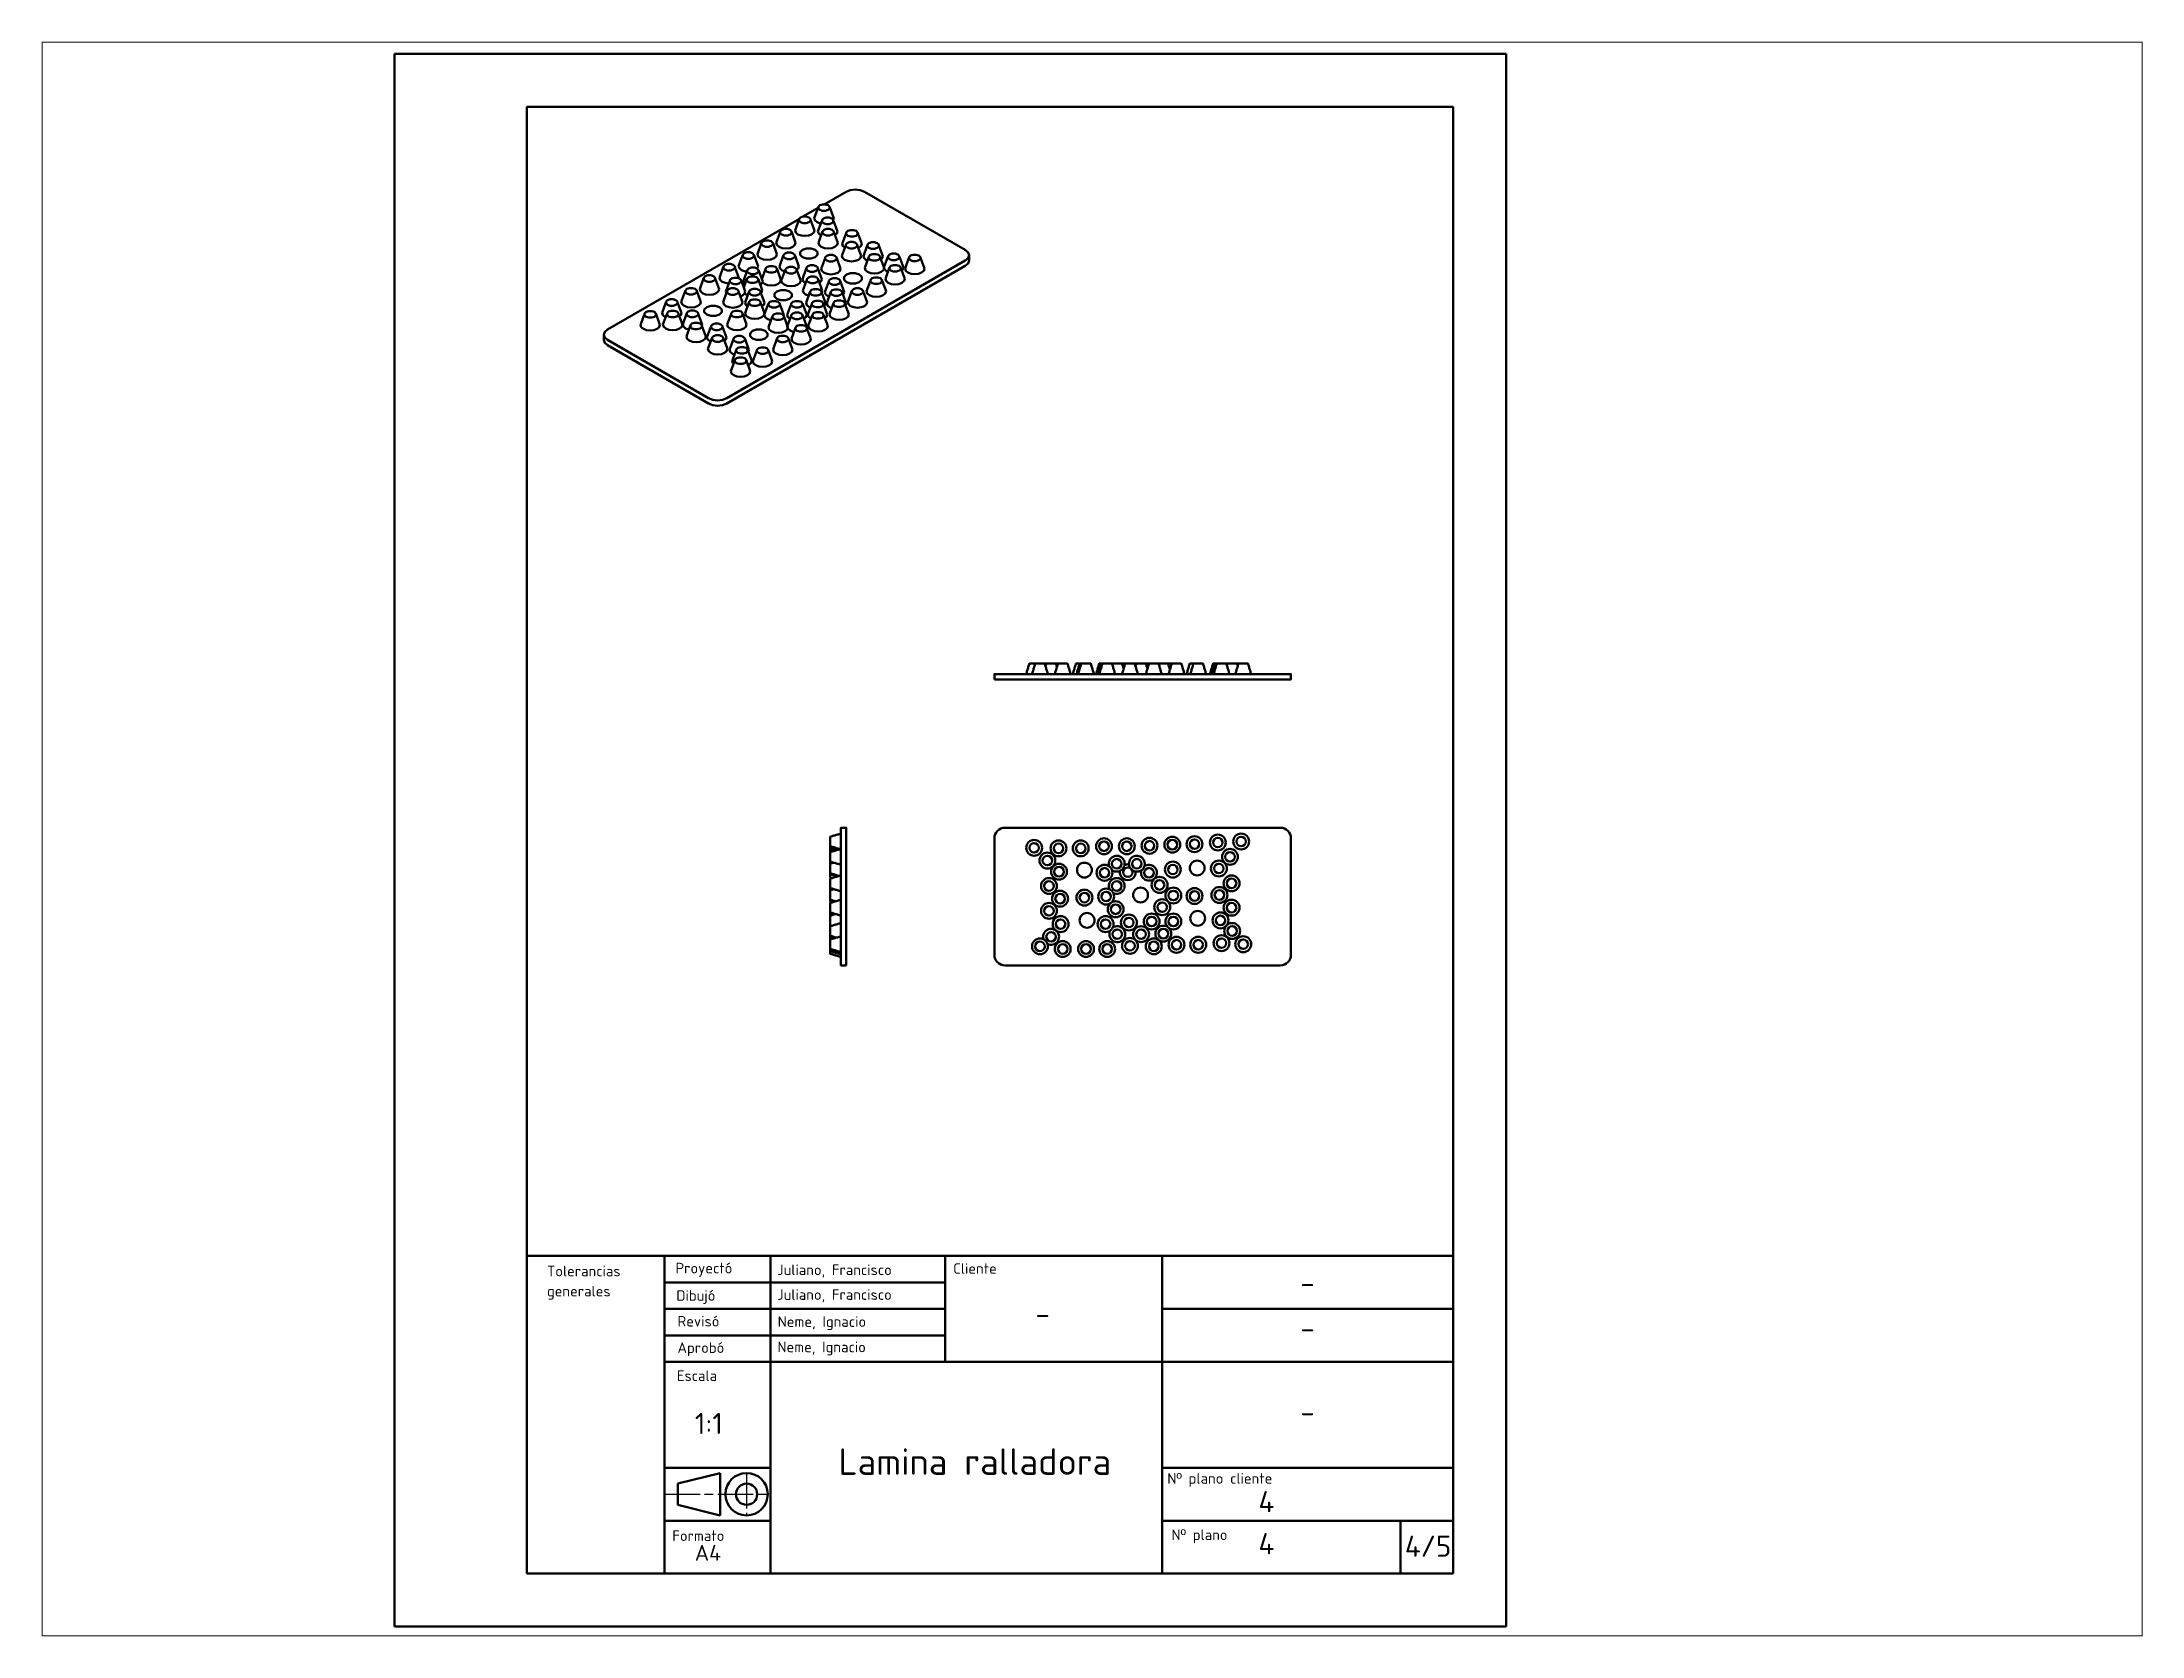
# Paper-space layout 'Presentación2' of a CAD drawing. Header units: millimetres. Extents: x 26 to 231, y 20 to 176.
# The model-space entities are those that its viewports show. They can reach past a viewport. Long polylines and large blocks are cut down to what shows.
import ezdxf

# ---------------------------------------------------------------- set-up
doc = ezdxf.new("R2010")
doc.units = ezdxf.units.MM
doc.header["$LTSCALE"] = 0.075
doc.linetypes.add('ACAD_ISO08W100', pattern=[36, 24, -3, 6, -3])
doc.layers.get('0').update_dxf_attribs({"lineweight": 50})
doc.layers.add('Capa1', color=7, linetype='Continuous')
doc.layers.add('capaCotas', color=7, linetype='Continuous', lineweight=25)
doc.styles.get("Standard").update_dxf_attribs({"font": 'isocpeur.ttf', "height": 2})

psp = doc.layouts.new('Presentación2')

msp = doc.modelspace()

# ---------------------------------------------------------------- texts
for s, height, p in [('Tolerancias', 2, (2695.53, 1926.65)), ('Proyectó', 2, (2719.8, 1927.2)), ('Juliano, Francisco', 2, (2739.02, 1926.88)), ('Cliente', 2, (2772.28, 1927.12)), ('generales', 2, (2695.53, 1922.85)), ('Dibujó', 2, (2719.97, 1922.02)), ('Juliano, Francisco', 2, (2739.02, 1922.2)), ('-', 4, (2837.84, 1923.4)), ('Revisó', 2, (2720.19, 1917.17)), ('Neme, Ignacio', 2, (2739.11, 1917.1)), ('-', 4, (2787.81, 1917.58)), ('-', 4, (2837.84, 1914.86)), ('Aprobó', 2, (2720.18, 1912.18)), ('Neme, Ignacio', 2, (2739.06, 1912.31)), ('Escala ', 2, (2720.08, 1906.88)), ('1:1', 4, (2723.46, 1896.87)), ('-', 4, (2837.84, 1899.02)), ('Lamina ralladora', 5, (2750.61, 1889.16)), ('Nº plano cliente', 2, (2812.72, 1887.49)), ('4', 4, (2829.94, 1882.1)), ('Formato', 2, (2719.21, 1876.67)), ('Nº plano ', 2, (2813.5, 1876.85)), ('4', 4, (2829.93, 1874.16)), ('A4', 3, (2723.46, 1872.95))]:
    msp.add_text(s, height=height).set_placement(p)
at = {"layer": 'Capa1', "lineweight": 35}
msp.add_text('4/5', height=4, dxfattribs=at).set_placement((2857.58, 1873.69))

# ---------------------------------------------------------------- linework, layer by layer
for p, q in [((2876.74, 2157.5), (2666.74, 2157.5)), ((2666.74, 2157.5), (2666.74, 1860.5)), ((2876.74, 2157.5), (2876.74, 1860.5)), ((2866.74, 2147.5), (2691.74, 2147.5)), ((2691.74, 2147.5), (2691.74, 1870.5)), ((2866.74, 2147.5), (2866.74, 1870.5)), ((2746.03, 2126.46), (2746.76, 2128.46)), ((2749.7, 2126.46), (2748.97, 2128.46)), ((2738.84, 2121.81), (2739.58, 2123.81)), ((2742.51, 2121.81), (2741.78, 2123.81)), ((2742.39, 2124.16), (2743.13, 2126.16)), ((2746.07, 2124.16), (2745.33, 2126.16)), ((2746.72, 2123.96), (2747.46, 2125.96)), ((2746.81, 2121.81), (2747.54, 2123.81)), ((2750.4, 2123.96), (2749.66, 2125.96)), ((2750.48, 2121.81), (2749.75, 2123.81)), ((2751.31, 2121.61), (2752.05, 2123.61)), ((2754.99, 2121.61), (2754.25, 2123.61)), ((2731.74, 2117.41), (2732.47, 2119.41)), ((2735.41, 2117.41), (2734.68, 2119.41)), ((2735.29, 2119.66), (2736.02, 2121.66)), ((2738.96, 2119.66), (2738.23, 2121.66)), ((2739.45, 2117.36), (2740.18, 2119.36)), ((2743.12, 2117.36), (2742.39, 2119.36)), ((2747.33, 2116.91), (2748.06, 2118.91)), ((2751, 2116.91), (2750.27, 2118.91)), ((2751.22, 2119.36), (2751.96, 2121.36)), ((2754.9, 2119.36), (2754.16, 2121.36)), ((2755.3, 2119.31), (2756.03, 2121.31)), ((2755.56, 2117.06), (2756.29, 2119.06)), ((2758.97, 2119.31), (2758.23, 2121.31)), ((2759.23, 2117.06), (2758.49, 2119.06)), ((2759.19, 2117.16), (2759.93, 2119.16)), ((2762.87, 2117.16), (2762.13, 2119.16)), ((2763.18, 2116.96), (2763.91, 2118.96)), ((2766.85, 2116.96), (2766.12, 2118.96)), ((2775.26, 2118.46), (2775.26, 2119.46)), ((2724.38, 2113.06), (2725.11, 2115.06)), ((2728.05, 2113.06), (2727.32, 2115.06)), ((2728.1, 2115.21), (2728.84, 2117.21)), ((2729.31, 2112.61), (2730.05, 2114.61)), ((2731.78, 2115.21), (2731.04, 2117.21)), ((2732.99, 2112.61), (2732.25, 2114.61)), ((2732.61, 2114.51), (2733.34, 2116.51)), ((2732.71, 2113.37), (2733.25, 2114.86)), ((2736.19, 2112.86), (2735.46, 2114.86)), ((2736.28, 2114.51), (2735.54, 2116.51)), ((2736.12, 2114.94), (2736.8, 2116.81)), ((2739.74, 2114.81), (2739.01, 2116.81)), ((2739.79, 2114.66), (2740.53, 2116.66)), ((2743.47, 2114.66), (2742.73, 2116.66)), ((2743.78, 2114.96), (2744.51, 2116.96)), ((2743.86, 2112.81), (2744.6, 2114.81)), ((2747.45, 2114.96), (2746.72, 2116.96)), ((2747.54, 2112.81), (2746.8, 2114.81)), ((2748.02, 2112.51), (2748.76, 2114.51)), ((2751.69, 2112.51), (2750.96, 2114.51)), ((2755.9, 2112.66), (2756.64, 2114.66)), ((2759.58, 2112.66), (2758.84, 2114.66)), ((2759.45, 2115.01), (2760.19, 2117.01)), ((2763.13, 2115.01), (2762.39, 2117.01)), ((2717.28, 2108.56), (2718.01, 2110.56)), ((2720.95, 2108.56), (2720.22, 2110.56)), ((2720.91, 2110.66), (2721.65, 2112.66)), ((2724.59, 2110.66), (2723.85, 2112.66)), ((2728.79, 2110.61), (2729.53, 2112.61)), ((2732.47, 2110.61), (2731.73, 2112.61)), ((2732.95, 2110.51), (2733.69, 2112.51)), ((2732.95, 2108.51), (2733.69, 2110.51)), ((2736.63, 2110.51), (2735.89, 2112.51)), ((2736.63, 2108.51), (2735.89, 2110.51)), ((2744.47, 2110.46), (2745.2, 2112.46)), ((2748.14, 2110.46), (2747.41, 2112.46)), ((2748.37, 2110.41), (2749.1, 2112.41)), ((2752.04, 2110.41), (2751.31, 2112.41)), ((2752.35, 2110.61), (2753.09, 2112.61)), ((2756.02, 2110.61), (2755.29, 2112.61)), ((2713.21, 2106.31), (2713.94, 2108.31)), ((2716.88, 2106.31), (2716.15, 2108.31)), ((2717.45, 2106.36), (2718.18, 2108.36)), ((2721.12, 2106.36), (2720.39, 2108.36)), ((2721.17, 2106.41), (2721.91, 2108.41)), ((2724.85, 2106.41), (2724.11, 2108.41)), ((2729.57, 2106.36), (2730.31, 2108.36)), ((2733.25, 2106.36), (2732.51, 2108.36)), ((2736.59, 2108.21), (2737.32, 2110.21)), ((2737.37, 2105.86), (2738.1, 2107.86)), ((2740.26, 2108.21), (2739.53, 2110.21)), ((2741.04, 2105.86), (2740.31, 2107.86)), ((2740.92, 2108.21), (2741.65, 2110.21)), ((2740.92, 2106.01), (2741.65, 2108.01)), ((2744.59, 2108.21), (2743.86, 2110.21)), ((2744.59, 2106.01), (2743.86, 2108.01)), ((2744.82, 2108.26), (2745.55, 2110.26)), ((2744.9, 2106.11), (2745.64, 2108.11)), ((2748.49, 2108.26), (2747.76, 2110.26)), ((2748.58, 2106.11), (2747.84, 2108.11)), ((2748.89, 2108.31), (2749.62, 2110.31)), ((2752.56, 2108.31), (2751.83, 2110.31)), ((2706.27, 2103.46), (2706.27, 2104.46)), ((2721.87, 2104.11), (2722.6, 2106.11)), ((2725.54, 2104.11), (2724.81, 2106.11)), ((2725.76, 2103.96), (2726.5, 2105.96)), ((2725.94, 2101.76), (2726.67, 2103.76)), ((2729.44, 2103.96), (2728.7, 2105.96)), ((2729.61, 2101.76), (2728.88, 2103.76)), ((2730.01, 2101.61), (2730.74, 2103.61)), ((2733.68, 2101.61), (2732.95, 2103.61)), ((2738.23, 2101.66), (2738.97, 2103.66)), ((2741.91, 2101.66), (2741.17, 2103.66)), ((2741.7, 2103.66), (2742.43, 2105.66)), ((2745.37, 2103.66), (2744.64, 2105.66)), ((2730.27, 2097.56), (2731, 2099.56)), ((2730.53, 2099.51), (2731.26, 2101.51)), ((2733.94, 2097.56), (2733.21, 2099.56)), ((2734.2, 2099.51), (2733.47, 2101.51)), ((2734.42, 2099.46), (2735.16, 2101.46)), ((2738.1, 2099.46), (2737.36, 2101.46)), ((2691.74, 1930.5), (2866.74, 1930.5)), ((2717.74, 1920.5), (2717.74, 1930.5)), ((2737.74, 1920.5), (2737.74, 1930.5)), ((2770.74, 1915.5), (2770.74, 1930.5)), ((2801.74, 1930.5), (2811.74, 1930.5)), ((2811.74, 1930.5), (2811.74, 1870.5)), ((2717.74, 1925.5), (2760.74, 1925.5)), ((2760.74, 1925.5), (2770.74, 1925.5)), ((2717.74, 1920.5), (2760.74, 1920.5)), ((2717.74, 1920.5), (2717.74, 1870.5)), ((2737.74, 1920.5), (2737.74, 1870.5)), ((2760.74, 1920.5), (2770.74, 1920.5)), ((2866.74, 1920.5), (2811.74, 1920.5)), ((2717.74, 1915.5), (2760.74, 1915.5)), ((2760.74, 1915.5), (2770.74, 1915.5)), ((2770.74, 1915.5), (2770.74, 1910.5)), ((2717.74, 1910.5), (2760.74, 1910.5)), ((2760.74, 1910.5), (2801.74, 1910.5)), ((2801.74, 1910.5), (2866.74, 1910.5)), ((2717.74, 1890.5), (2737.74, 1890.5)), ((2720.24, 1887.5), (2728.24, 1889.5)), ((2728.24, 1889.5), (2728.24, 1881.5)), ((2866.74, 1890.5), (2811.74, 1890.5)), ((2717.74, 1883.37), (2717.74, 1885.87)), ((2720.24, 1883.5), (2720.24, 1887.5)), ((2717.74, 1883.37), (2717.74, 1880.5)), ((2717.74, 1880.5), (2737.74, 1880.5)), ((2717.74, 1880.5), (2717.74, 1880.5)), ((2717.74, 1880.5), (2720.24, 1880.5)), ((2720.24, 1883.5), (2728.24, 1881.5)), ((2866.74, 1880.5), (2811.74, 1880.5)), ((2866.74, 1880.5), (2856.74, 1880.5)), ((2856.74, 1880.5), (2856.74, 1870.5)), ((2691.74, 1870.5), (2866.74, 1870.5)), ((2666.74, 1860.5), (2876.74, 1860.5))]:
    msp.add_line(p, q)
for points in [[(2743.21, 2126.37), (2706.99, 2105.46), (2706.46, 2105), (2706.27, 2104.46), (2706.46, 2103.92), (2706.99, 2103.46), (2726.04, 2092.46), (2726.84, 2092.15), (2727.77, 2092.04), (2728.71, 2092.15), (2729.51, 2092.46), (2774.54, 2118.46), (2775.07, 2118.92), (2775.26, 2119.46), (2775.07, 2120), (2774.54, 2120.46), (2755.49, 2131.46), (2754.69, 2131.76), (2753.75, 2131.87), (2752.82, 2131.76), (2752.02, 2131.46), (2747.89, 2129.07)], [(2746.75, 2128.41), (2743.86, 2126.75)], [(2746.03, 2126.46), (2746.17, 2126.05), (2746.57, 2125.71), (2747.16, 2125.48), (2747.28, 2125.47)], [(2749.6, 2126.15), (2749.7, 2126.46)], [(2742.39, 2124.16), (2742.53, 2123.75), (2742.93, 2123.41), (2743.53, 2123.18), (2744.23, 2123.1), (2744.93, 2123.18), (2745.53, 2123.41), (2745.93, 2123.75), (2746.07, 2124.16)], [(2746.72, 2123.96), (2746.86, 2123.55), (2747.26, 2123.21), (2747.31, 2123.19)], [(2749.94, 2123.28), (2750.26, 2123.55), (2750.4, 2123.96)], [(2706.27, 2103.46), (2706.46, 2102.92), (2706.99, 2102.46), (2726.04, 2091.46), (2726.84, 2091.15), (2727.77, 2091.04), (2728.71, 2091.15), (2729.51, 2091.46), (2774.54, 2117.46), (2775.07, 2117.92), (2775.26, 2118.46)], [(2735.29, 2119.66), (2735.43, 2119.25), (2735.83, 2118.91), (2736.42, 2118.68), (2737.13, 2118.6), (2737.83, 2118.68), (2738.43, 2118.91), (2738.82, 2119.25), (2738.96, 2119.66)], [(2738.84, 2121.81), (2738.98, 2121.4), (2739.38, 2121.06), (2739.97, 2120.83), (2740.68, 2120.75), (2741.38, 2120.83), (2741.98, 2121.06), (2742.38, 2121.4), (2742.51, 2121.81)], [(2746.81, 2121.81), (2746.95, 2121.4), (2747.35, 2121.06), (2747.94, 2120.83), (2748.65, 2120.75), (2749.35, 2120.83), (2749.94, 2121.06), (2750.34, 2121.4), (2750.48, 2121.81)], [(2751.22, 2119.36), (2751.36, 2118.95), (2751.76, 2118.61), (2752.36, 2118.38), (2753.06, 2118.3), (2753.77, 2118.38), (2754.36, 2118.61), (2754.76, 2118.95), (2754.9, 2119.36)], [(2751.31, 2121.61), (2751.45, 2121.2), (2751.79, 2120.91)], [(2754.36, 2120.82), (2754.45, 2120.86), (2754.85, 2121.2), (2754.99, 2121.61)], [(2755.3, 2119.31), (2755.44, 2118.9), (2755.83, 2118.56), (2756.07, 2118.47)], [(2758.62, 2118.72), (2758.83, 2118.9), (2758.97, 2119.31)], [(2728.1, 2115.21), (2728.24, 2114.8), (2728.64, 2114.46), (2729.24, 2114.23), (2729.88, 2114.15)], [(2731.63, 2114.8), (2731.64, 2114.8)], [(2731.74, 2117.41), (2731.88, 2117), (2732.28, 2116.66), (2732.87, 2116.43), (2733.29, 2116.38)], [(2731.75, 2115.12), (2731.78, 2115.21)], [(2732.61, 2114.51), (2732.75, 2114.1), (2732.92, 2113.95)], [(2735.22, 2116.96), (2735.27, 2117), (2735.41, 2117.41)], [(2735.83, 2113.84), (2736.14, 2114.1), (2736.28, 2114.51)], [(2736.21, 2114.4), (2736.61, 2114.06), (2737.2, 2113.83), (2737.91, 2113.75), (2738.61, 2113.83), (2739.21, 2114.06), (2739.6, 2114.4), (2739.74, 2114.81)], [(2739.45, 2117.36), (2739.59, 2116.95), (2739.99, 2116.61), (2740.44, 2116.43)], [(2739.79, 2114.66), (2739.93, 2114.25), (2740.33, 2113.91), (2740.93, 2113.68), (2741.63, 2113.6), (2742.33, 2113.68), (2742.93, 2113.91), (2743.33, 2114.25), (2743.47, 2114.66)], [(2742.7, 2116.71), (2742.98, 2116.95), (2743.12, 2117.36)], [(2743.78, 2114.96), (2743.92, 2114.55), (2744.32, 2114.21), (2744.37, 2114.19)], [(2747, 2114.28), (2747.31, 2114.55), (2747.45, 2114.96)], [(2747.33, 2116.91), (2747.47, 2116.5), (2747.87, 2116.16), (2748.46, 2115.93), (2749.16, 2115.85), (2749.87, 2115.93), (2750.46, 2116.16), (2750.86, 2116.5), (2751, 2116.91)], [(2755.56, 2117.06), (2755.69, 2116.65), (2756.09, 2116.31), (2756.69, 2116.08), (2757.39, 2116), (2758.1, 2116.08), (2758.69, 2116.31), (2759.09, 2116.65), (2759.23, 2117.06)], [(2759.19, 2117.16), (2759.33, 2116.75), (2759.73, 2116.41), (2759.94, 2116.33)], [(2759.45, 2115.01), (2759.59, 2114.6), (2759.99, 2114.26), (2760.59, 2114.03), (2761.29, 2113.95), (2761.99, 2114.03), (2762.59, 2114.26), (2762.99, 2114.6), (2763.13, 2115.01)], [(2762.54, 2116.59), (2762.73, 2116.75), (2762.87, 2117.16)], [(2763.18, 2116.96), (2763.32, 2116.55), (2763.71, 2116.21), (2764.31, 2115.98), (2765.01, 2115.9), (2765.72, 2115.98), (2766.31, 2116.21), (2766.71, 2116.55), (2766.85, 2116.96)], [(2720.91, 2110.66), (2721.05, 2110.25), (2721.45, 2109.91), (2722.05, 2109.68), (2722.75, 2109.6), (2723.45, 2109.68), (2724.05, 2109.91), (2724.45, 2110.25), (2724.59, 2110.66)], [(2724.38, 2113.06), (2724.52, 2112.65), (2724.92, 2112.31), (2725.51, 2112.08), (2726.22, 2112), (2726.92, 2112.08), (2727.51, 2112.31), (2727.91, 2112.65), (2728.05, 2113.06)], [(2728.79, 2110.61), (2728.93, 2110.2), (2729.33, 2109.86), (2729.93, 2109.63), (2730.63, 2109.55), (2731.34, 2109.63), (2731.93, 2109.86), (2732.33, 2110.2), (2732.47, 2110.61)], [(2729.31, 2112.61), (2729.42, 2112.31)], [(2732.06, 2111.71), (2732.45, 2111.86), (2732.85, 2112.2), (2732.99, 2112.61)], [(2732.87, 2112.27), (2733.06, 2112.11), (2733.48, 2111.95)], [(2732.95, 2110.51), (2733.09, 2110.1), (2733.43, 2109.81)], [(2735.95, 2112.36), (2736.05, 2112.45), (2736.19, 2112.86)], [(2736.15, 2109.81), (2736.49, 2110.1), (2736.63, 2110.51)], [(2743.86, 2112.81), (2744, 2112.4), (2744.4, 2112.06), (2744.98, 2111.84)], [(2744.47, 2110.46), (2744.61, 2110.05), (2745.01, 2109.71), (2745.31, 2109.59)], [(2747.37, 2112.38), (2747.4, 2112.4), (2747.54, 2112.81)], [(2747.87, 2109.94), (2748, 2110.05), (2748.14, 2110.46)], [(2748.02, 2112.51), (2748.16, 2112.1), (2748.56, 2111.76), (2748.83, 2111.66)], [(2751.45, 2112.01), (2751.56, 2112.1), (2751.69, 2112.51)], [(2752.35, 2110.61), (2752.49, 2110.2), (2752.89, 2109.86), (2753.48, 2109.63), (2754.19, 2109.55), (2754.89, 2109.63), (2755.49, 2109.86), (2755.89, 2110.2), (2756.02, 2110.61)], [(2755.9, 2112.66), (2756.04, 2112.25), (2756.44, 2111.91), (2757.04, 2111.68), (2757.74, 2111.6), (2758.44, 2111.68), (2759.04, 2111.91), (2759.44, 2112.25), (2759.58, 2112.66)], [(2717.28, 2108.56), (2717.42, 2108.15), (2717.81, 2107.81), (2717.96, 2107.75)], [(2720.55, 2107.93), (2720.81, 2108.15), (2720.95, 2108.56)], [(2732.95, 2108.51), (2733.09, 2108.1), (2733.49, 2107.76), (2734.09, 2107.53), (2734.79, 2107.45), (2735.49, 2107.53), (2736.09, 2107.76), (2736.49, 2108.1), (2736.63, 2108.51)], [(2736.59, 2108.21), (2736.73, 2107.8), (2737.13, 2107.46), (2737.72, 2107.23), (2737.87, 2107.21)], [(2740.22, 2108.08), (2740.26, 2108.21)], [(2740.92, 2108.21), (2741.06, 2107.8), (2741.46, 2107.46)], [(2744.06, 2107.46), (2744.45, 2107.8), (2744.59, 2108.21)], [(2744.82, 2108.26), (2744.96, 2107.85), (2745.35, 2107.51), (2745.41, 2107.49)], [(2748.04, 2107.58), (2748.35, 2107.85), (2748.49, 2108.26)], [(2748.37, 2110.41), (2748.51, 2110), (2748.91, 2109.66), (2749.32, 2109.5)], [(2748.89, 2108.31), (2749.03, 2107.9), (2749.42, 2107.56), (2750.02, 2107.33), (2750.72, 2107.25), (2751.43, 2107.33), (2752.02, 2107.56), (2752.42, 2107.9), (2752.56, 2108.31)], [(2751.92, 2110.05), (2752.04, 2110.41)], [(2713.21, 2106.31), (2713.35, 2105.9), (2713.74, 2105.56), (2714.34, 2105.33), (2715.04, 2105.25), (2715.75, 2105.33), (2716.34, 2105.56), (2716.74, 2105.9), (2716.88, 2106.31)], [(2717.45, 2106.36), (2717.59, 2105.95), (2717.99, 2105.61), (2718.58, 2105.38), (2719.29, 2105.3), (2719.99, 2105.38), (2720.59, 2105.61), (2720.98, 2105.95), (2721.12, 2106.36)], [(2721.17, 2106.41), (2721.31, 2106), (2721.71, 2105.66), (2722.31, 2105.43), (2722.35, 2105.42)], [(2721.87, 2104.11), (2722.01, 2103.7), (2722.4, 2103.36), (2723, 2103.13), (2723.7, 2103.05), (2724.41, 2103.13), (2725, 2103.36), (2725.4, 2103.7), (2725.54, 2104.11)], [(2724.77, 2106.18), (2724.85, 2106.41)], [(2725.76, 2103.96), (2725.9, 2103.55), (2726.3, 2103.21), (2726.45, 2103.15)], [(2729.04, 2103.33), (2729.3, 2103.55), (2729.44, 2103.96)], [(2729.57, 2106.36), (2729.71, 2105.95), (2730.11, 2105.61), (2730.71, 2105.38), (2731.41, 2105.3), (2732.11, 2105.38), (2732.71, 2105.61), (2733.11, 2105.95), (2733.25, 2106.36)], [(2737.37, 2105.86), (2737.51, 2105.45), (2737.91, 2105.11), (2738.5, 2104.88), (2739.21, 2104.8), (2739.91, 2104.88), (2740.5, 2105.11), (2740.9, 2105.45), (2741.04, 2105.86)], [(2740.92, 2106.01), (2741.06, 2105.6), (2741.46, 2105.26), (2742.05, 2105.03), (2742.2, 2105.01)], [(2741.7, 2103.66), (2741.84, 2103.25), (2742.24, 2102.91), (2742.83, 2102.68), (2743.54, 2102.6), (2744.24, 2102.68), (2744.83, 2102.91), (2745.23, 2103.25), (2745.37, 2103.66)], [(2744.55, 2105.88), (2744.59, 2106.01)], [(2744.9, 2106.11), (2745.04, 2105.7), (2745.44, 2105.36), (2746.04, 2105.13), (2746.74, 2105.05), (2747.44, 2105.13), (2748.04, 2105.36), (2748.44, 2105.7), (2748.58, 2106.11)], [(2725.94, 2101.76), (2726.08, 2101.35), (2726.48, 2101.01), (2727.07, 2100.78), (2727.77, 2100.7), (2728.48, 2100.78), (2729.07, 2101.01), (2729.47, 2101.35), (2729.61, 2101.76)], [(2730.01, 2101.61), (2730.15, 2101.2), (2730.55, 2100.86), (2730.96, 2100.7)], [(2730.53, 2099.51), (2730.67, 2099.1), (2730.79, 2098.99)], [(2733.52, 2098.7), (2733.66, 2098.76), (2734.06, 2099.1), (2734.2, 2099.51)], [(2733.56, 2101.25), (2733.68, 2101.61)], [(2734.42, 2099.46), (2734.56, 2099.05), (2734.96, 2098.71), (2735.56, 2098.48), (2736.26, 2098.4), (2736.96, 2098.48), (2737.56, 2098.71), (2737.96, 2099.05), (2738.1, 2099.46)], [(2738.23, 2101.66), (2738.37, 2101.25), (2738.77, 2100.91), (2739.37, 2100.68), (2740.07, 2100.6), (2740.77, 2100.68), (2741.37, 2100.91), (2741.77, 2101.25), (2741.91, 2101.66)], [(2730.27, 2097.56), (2730.41, 2097.15), (2730.81, 2096.81), (2731.4, 2096.58), (2732.1, 2096.5), (2732.81, 2096.58), (2733.4, 2096.81), (2733.8, 2097.15), (2733.94, 2097.56)], [(2787.71, 2042.36), (2787.66, 2042.36), (2787.61, 2042.36), (2787.56, 2042.36), (2787.51, 2042.36), (2787.46, 2042.36), (2787.41, 2042.36), (2787.36, 2042.36), (2787.31, 2042.36), (2787.26, 2042.36), (2787.21, 2042.36), (2787.16, 2042.36), (2787.11, 2042.36), (2787.06, 2042.36), (2787.01, 2042.36), (2786.96, 2042.36), (2786.91, 2042.36), (2786.86, 2042.36), (2786.81, 2042.36), (2786.76, 2042.36), (2786.71, 2042.36), (2786.66, 2042.36), (2786.61, 2042.19), (2786.56, 2042.03), (2786.51, 2041.86), (2786.46, 2041.69), (2786.41, 2041.53), (2786.36, 2041.36), (2786.31, 2041.19), (2786.26, 2041.03), (2786.21, 2040.86), (2786.16, 2040.69), (2786.11, 2040.53), (2786.06, 2040.36)], [(2790.16, 2040.36), (2790.11, 2040.53), (2790.06, 2040.69), (2790.01, 2040.86), (2789.96, 2041.03), (2789.91, 2041.19), (2789.86, 2041.36), (2789.81, 2041.53), (2789.76, 2041.69), (2789.71, 2041.86), (2789.66, 2042.03), (2789.61, 2042.19), (2789.56, 2042.36), (2789.51, 2042.36), (2789.46, 2042.36), (2789.41, 2042.36), (2789.36, 2042.36), (2789.31, 2042.36), (2789.26, 2042.36), (2789.21, 2042.36), (2789.16, 2042.36), (2789.11, 2042.36), (2789.06, 2042.36), (2789.01, 2042.36), (2788.96, 2042.36), (2788.91, 2042.36), (2788.86, 2042.36), (2788.81, 2042.36), (2788.76, 2042.36), (2788.71, 2042.36), (2788.66, 2042.36), (2788.61, 2042.36), (2788.56, 2042.36), (2788.51, 2042.36), (2788.46, 2042.36), (2788.41, 2042.36), (2788.36, 2042.36), (2788.31, 2042.36), (2788.26, 2042.36), (2788.21, 2042.36), (2788.16, 2042.36), (2788.11, 2042.36), (2788.06, 2042.36), (2788.01, 2042.36), (2787.96, 2042.36), (2787.91, 2042.36), (2787.86, 2042.36), (2787.81, 2042.36), (2787.76, 2042.36), (2787.71, 2042.19), (2787.66, 2042.03), (2787.61, 2041.86), (2787.56, 2041.69), (2787.51, 2041.53), (2787.46, 2041.36), (2787.41, 2041.19), (2787.36, 2041.03), (2787.31, 2040.86), (2787.26, 2040.69), (2787.21, 2040.53), (2787.16, 2040.36)], [(2789.81, 2042.36), (2789.76, 2042.36), (2789.71, 2042.36), (2789.66, 2042.36), (2789.61, 2042.36)], [(2791.81, 2041.86), (2791.76, 2042.03), (2791.71, 2042.19), (2791.66, 2042.36), (2791.61, 2042.36), (2791.56, 2042.36), (2791.51, 2042.36), (2791.46, 2042.36), (2791.41, 2042.36), (2791.36, 2042.36), (2791.31, 2042.36), (2791.26, 2042.36), (2791.21, 2042.36), (2791.16, 2042.36), (2791.11, 2042.36), (2791.06, 2042.36), (2791.01, 2042.36), (2790.96, 2042.36), (2790.91, 2042.36), (2790.86, 2042.36), (2790.81, 2042.36), (2790.76, 2042.36), (2790.71, 2042.36), (2790.66, 2042.36), (2790.61, 2042.36), (2790.56, 2042.36), (2790.51, 2042.36), (2790.46, 2042.36), (2790.41, 2042.36), (2790.36, 2042.36), (2790.31, 2042.36), (2790.26, 2042.36), (2790.21, 2042.36), (2790.16, 2042.36), (2790.11, 2042.36), (2790.06, 2042.36), (2790.01, 2042.36), (2789.96, 2042.36), (2789.91, 2042.36), (2789.86, 2042.36), (2789.81, 2042.19), (2789.76, 2042.03)], [(2794.46, 2040.36), (2794.41, 2040.53), (2794.36, 2040.69), (2794.31, 2040.86), (2794.26, 2041.03), (2794.21, 2041.19), (2794.16, 2041.36), (2794.11, 2041.53), (2794.06, 2041.69), (2794.01, 2041.86), (2793.96, 2042.03), (2793.91, 2042.19), (2793.86, 2042.36), (2793.81, 2042.36), (2793.76, 2042.36), (2793.71, 2042.36), (2793.66, 2042.36), (2793.61, 2042.36), (2793.56, 2042.36), (2793.51, 2042.36), (2793.46, 2042.36), (2793.41, 2042.36), (2793.36, 2042.36), (2793.31, 2042.36), (2793.26, 2042.36), (2793.21, 2042.36), (2793.16, 2042.36), (2793.11, 2042.36), (2793.06, 2042.36), (2793.01, 2042.36), (2792.96, 2042.36), (2792.91, 2042.36), (2792.86, 2042.36), (2792.81, 2042.36), (2792.76, 2042.36), (2792.71, 2042.36), (2792.66, 2042.36), (2792.61, 2042.36), (2792.56, 2042.36), (2792.51, 2042.36), (2792.46, 2042.36), (2792.41, 2042.36), (2792.36, 2042.36), (2792.31, 2042.36), (2792.26, 2042.36), (2792.21, 2042.36), (2792.16, 2042.36), (2792.11, 2042.36), (2792.06, 2042.36), (2792.01, 2042.19), (2791.96, 2042.03), (2791.91, 2041.86), (2791.86, 2041.69), (2791.81, 2041.53), (2791.76, 2041.36), (2791.71, 2041.19), (2791.66, 2041.03), (2791.61, 2040.86), (2791.56, 2040.69), (2791.51, 2040.53), (2791.46, 2040.36)], [(2792.01, 2042.36), (2791.96, 2042.36), (2791.91, 2042.36), (2791.86, 2042.36), (2791.81, 2042.36), (2791.76, 2042.36), (2791.71, 2042.36)], [(2796.11, 2042.36), (2796.06, 2042.36), (2796.01, 2042.36), (2795.96, 2042.36), (2795.91, 2042.36), (2795.86, 2042.36), (2795.81, 2042.36), (2795.76, 2042.36), (2795.71, 2042.36), (2795.66, 2042.36), (2795.61, 2042.36), (2795.56, 2042.36), (2795.51, 2042.36), (2795.46, 2042.36), (2795.41, 2042.19), (2795.36, 2042.03), (2795.31, 2041.86), (2795.26, 2041.69), (2795.21, 2041.53), (2795.16, 2041.36), (2795.11, 2041.19), (2795.06, 2041.03), (2795.01, 2040.86), (2794.96, 2040.69), (2794.91, 2040.53), (2794.86, 2040.36)], [(2796.41, 2042.36), (2796.36, 2042.36), (2796.31, 2042.36), (2796.26, 2042.36), (2796.21, 2042.36), (2796.16, 2042.36), (2796.11, 2042.19), (2796.06, 2042.03), (2796.01, 2041.86), (2795.96, 2041.69), (2795.91, 2041.53), (2795.86, 2041.36), (2795.81, 2041.19), (2795.76, 2041.03), (2795.71, 2040.86), (2795.66, 2040.69), (2795.61, 2040.53), (2795.56, 2040.36)], [(2798.86, 2040.36), (2798.81, 2040.53), (2798.76, 2040.69), (2798.71, 2040.86), (2798.66, 2041.03), (2798.61, 2041.19), (2798.56, 2041.36), (2798.51, 2041.53), (2798.46, 2041.69), (2798.41, 2041.86), (2798.36, 2042.03), (2798.31, 2042.19), (2798.26, 2042.36), (2798.21, 2042.36), (2798.16, 2042.36), (2798.11, 2042.36), (2798.06, 2042.36), (2798.01, 2042.36), (2797.96, 2042.36), (2797.91, 2042.36), (2797.86, 2042.36), (2797.81, 2042.36), (2797.76, 2042.36), (2797.71, 2042.36), (2797.66, 2042.36), (2797.61, 2042.36), (2797.56, 2042.36), (2797.51, 2042.36), (2797.46, 2042.36), (2797.41, 2042.36), (2797.36, 2042.36), (2797.31, 2042.36), (2797.26, 2042.36), (2797.21, 2042.36), (2797.16, 2042.36), (2797.11, 2042.36), (2797.06, 2042.36), (2797.01, 2042.36), (2796.96, 2042.36), (2796.91, 2042.36), (2796.86, 2042.36), (2796.81, 2042.36), (2796.76, 2042.36), (2796.71, 2042.36), (2796.66, 2042.36), (2796.61, 2042.36), (2796.56, 2042.36), (2796.51, 2042.36), (2796.46, 2042.36), (2796.41, 2042.19), (2796.36, 2042.03), (2796.31, 2041.86), (2796.26, 2041.69), (2796.21, 2041.53), (2796.16, 2041.36), (2796.11, 2041.19), (2796.06, 2041.03), (2796.01, 2040.86), (2795.96, 2040.69), (2795.91, 2040.53), (2795.86, 2040.36)], [(2799.91, 2042.36), (2799.86, 2042.36), (2799.81, 2042.19), (2799.76, 2042.03), (2799.71, 2041.86), (2799.66, 2041.69), (2799.61, 2041.53), (2799.56, 2041.36), (2799.51, 2041.19), (2799.46, 2041.03), (2799.41, 2040.86), (2799.36, 2040.69), (2799.31, 2040.53), (2799.26, 2040.36)], [(2800.11, 2042.36), (2800.06, 2042.36), (2800.01, 2042.36), (2799.96, 2042.36), (2799.91, 2042.19), (2799.86, 2042.03), (2799.81, 2041.86), (2799.76, 2041.69), (2799.71, 2041.53), (2799.66, 2041.36), (2799.61, 2041.19), (2799.56, 2041.03), (2799.51, 2040.86), (2799.46, 2040.69), (2799.41, 2040.53), (2799.36, 2040.36)], [(2800.41, 2042.36), (2800.36, 2042.36), (2800.31, 2042.36), (2800.26, 2042.36), (2800.21, 2042.36), (2800.16, 2042.36), (2800.11, 2042.19), (2800.06, 2042.03), (2800.01, 2041.86), (2799.96, 2041.69), (2799.91, 2041.53), (2799.86, 2041.36), (2799.81, 2041.19), (2799.76, 2041.03), (2799.71, 2040.86), (2799.66, 2040.69), (2799.61, 2040.53), (2799.56, 2040.36)], [(2802.86, 2040.36), (2802.81, 2040.53), (2802.76, 2040.69), (2802.71, 2040.86), (2802.66, 2041.03), (2802.61, 2041.19), (2802.56, 2041.36), (2802.51, 2041.53), (2802.46, 2041.69), (2802.41, 2041.86), (2802.36, 2042.03), (2802.31, 2042.19), (2802.26, 2042.36), (2802.21, 2042.36), (2802.16, 2042.36), (2802.11, 2042.36), (2802.06, 2042.36), (2802.01, 2042.36), (2801.96, 2042.36), (2801.91, 2042.36), (2801.86, 2042.36), (2801.81, 2042.36), (2801.76, 2042.36), (2801.71, 2042.36), (2801.66, 2042.36), (2801.61, 2042.36), (2801.56, 2042.36), (2801.51, 2042.36), (2801.46, 2042.36), (2801.41, 2042.36), (2801.36, 2042.36), (2801.31, 2042.36), (2801.26, 2042.36), (2801.21, 2042.36), (2801.16, 2042.36), (2801.11, 2042.36), (2801.06, 2042.36), (2801.01, 2042.36), (2800.96, 2042.36), (2800.91, 2042.36), (2800.86, 2042.36), (2800.81, 2042.36), (2800.76, 2042.36), (2800.71, 2042.36), (2800.66, 2042.36), (2800.61, 2042.36), (2800.56, 2042.36), (2800.51, 2042.36), (2800.46, 2042.36), (2800.41, 2042.19), (2800.36, 2042.03), (2800.31, 2041.86), (2800.26, 2041.69), (2800.21, 2041.53), (2800.16, 2041.36), (2800.11, 2041.19), (2800.06, 2041.03), (2800.01, 2040.86), (2799.96, 2040.69), (2799.91, 2040.53), (2799.86, 2040.36)], [(2804.41, 2041.53), (2804.36, 2041.69), (2804.31, 2041.86), (2804.26, 2042.03), (2804.21, 2042.19), (2804.16, 2042.36), (2804.11, 2042.36), (2804.06, 2042.36), (2804.01, 2042.36), (2803.96, 2042.36), (2803.91, 2042.36), (2803.86, 2042.36), (2803.81, 2042.36), (2803.76, 2042.36), (2803.71, 2042.36), (2803.66, 2042.36), (2803.61, 2042.36), (2803.56, 2042.36), (2803.51, 2042.36), (2803.46, 2042.36), (2803.41, 2042.36), (2803.36, 2042.36), (2803.31, 2042.36), (2803.26, 2042.36), (2803.21, 2042.36), (2803.16, 2042.36), (2803.11, 2042.36), (2803.06, 2042.36), (2803.01, 2042.36), (2802.96, 2042.36), (2802.91, 2042.36), (2802.86, 2042.36), (2802.81, 2042.36), (2802.76, 2042.36), (2802.71, 2042.36), (2802.66, 2042.36), (2802.61, 2042.36), (2802.56, 2042.36), (2802.51, 2042.36), (2802.46, 2042.36), (2802.41, 2042.36), (2802.36, 2042.36)], [(2807.16, 2040.36), (2807.11, 2040.53), (2807.06, 2040.69), (2807.01, 2040.86), (2806.96, 2041.03), (2806.91, 2041.19), (2806.86, 2041.36), (2806.81, 2041.53), (2806.76, 2041.69), (2806.71, 2041.86), (2806.66, 2042.03), (2806.61, 2042.19), (2806.56, 2042.36), (2806.51, 2042.36), (2806.46, 2042.36), (2806.41, 2042.36), (2806.36, 2042.36), (2806.31, 2042.36), (2806.26, 2042.36), (2806.21, 2042.36), (2806.16, 2042.36), (2806.11, 2042.36), (2806.06, 2042.36), (2806.01, 2042.36), (2805.96, 2042.36), (2805.91, 2042.36), (2805.86, 2042.36), (2805.81, 2042.36), (2805.76, 2042.36), (2805.71, 2042.36), (2805.66, 2042.36), (2805.61, 2042.36), (2805.56, 2042.36), (2805.51, 2042.36), (2805.46, 2042.36), (2805.41, 2042.36), (2805.36, 2042.36), (2805.31, 2042.36), (2805.26, 2042.36), (2805.21, 2042.36), (2805.16, 2042.36), (2805.11, 2042.36), (2805.06, 2042.36), (2805.01, 2042.36), (2804.96, 2042.36), (2804.91, 2042.36), (2804.86, 2042.36), (2804.81, 2042.36), (2804.76, 2042.36), (2804.71, 2042.19), (2804.66, 2042.03), (2804.61, 2041.86), (2804.56, 2041.69), (2804.51, 2041.53), (2804.46, 2041.36), (2804.41, 2041.19), (2804.36, 2041.03), (2804.31, 2040.86), (2804.26, 2040.69), (2804.21, 2040.53), (2804.16, 2040.36)], [(2804.31, 2042.36), (2804.26, 2042.36), (2804.21, 2042.36)], [(2804.51, 2042.36), (2804.46, 2042.36), (2804.41, 2042.36), (2804.36, 2042.36), (2804.31, 2042.19)], [(2804.71, 2042.36), (2804.66, 2042.36), (2804.61, 2042.36), (2804.56, 2042.36), (2804.51, 2042.19), (2804.46, 2042.03), (2804.41, 2041.86)], [(2806.81, 2042.36), (2806.76, 2042.36), (2806.71, 2042.36), (2806.66, 2042.36), (2806.61, 2042.36)], [(2808.91, 2041.53), (2808.86, 2041.69), (2808.81, 2041.86), (2808.76, 2042.03), (2808.71, 2042.19), (2808.66, 2042.36), (2808.61, 2042.36), (2808.56, 2042.36), (2808.51, 2042.36), (2808.46, 2042.36), (2808.41, 2042.36), (2808.36, 2042.36), (2808.31, 2042.36), (2808.26, 2042.36), (2808.21, 2042.36), (2808.16, 2042.36), (2808.11, 2042.36), (2808.06, 2042.36), (2808.01, 2042.36), (2807.96, 2042.36), (2807.91, 2042.36), (2807.86, 2042.36), (2807.81, 2042.36), (2807.76, 2042.36), (2807.71, 2042.36), (2807.66, 2042.36), (2807.61, 2042.36), (2807.56, 2042.36), (2807.51, 2042.36), (2807.46, 2042.36), (2807.41, 2042.36), (2807.36, 2042.36), (2807.31, 2042.36), (2807.26, 2042.36), (2807.21, 2042.36), (2807.16, 2042.36), (2807.11, 2042.36), (2807.06, 2042.36), (2807.01, 2042.36), (2806.96, 2042.36), (2806.91, 2042.36), (2806.86, 2042.36), (2806.81, 2042.19), (2806.76, 2042.03)], [(2811.66, 2040.36), (2811.61, 2040.53), (2811.56, 2040.69), (2811.51, 2040.86), (2811.46, 2041.03), (2811.41, 2041.19), (2811.36, 2041.36), (2811.31, 2041.53), (2811.26, 2041.69), (2811.21, 2041.86), (2811.16, 2042.03), (2811.11, 2042.19), (2811.06, 2042.36), (2811.01, 2042.36), (2810.96, 2042.36), (2810.91, 2042.36), (2810.86, 2042.36), (2810.81, 2042.36), (2810.76, 2042.36), (2810.71, 2042.36), (2810.66, 2042.36), (2810.61, 2042.36), (2810.56, 2042.36), (2810.51, 2042.36), (2810.46, 2042.36), (2810.41, 2042.36), (2810.36, 2042.36), (2810.31, 2042.36), (2810.26, 2042.36), (2810.21, 2042.36), (2810.16, 2042.36), (2810.11, 2042.36), (2810.06, 2042.36), (2810.01, 2042.36), (2809.96, 2042.36), (2809.91, 2042.36), (2809.86, 2042.36), (2809.81, 2042.36), (2809.76, 2042.36), (2809.71, 2042.36), (2809.66, 2042.36), (2809.61, 2042.36), (2809.56, 2042.36), (2809.51, 2042.36), (2809.46, 2042.36), (2809.41, 2042.36), (2809.36, 2042.36), (2809.31, 2042.36), (2809.26, 2042.36), (2809.21, 2042.19), (2809.16, 2042.03), (2809.11, 2041.86), (2809.06, 2041.69), (2809.01, 2041.53), (2808.96, 2041.36), (2808.91, 2041.19), (2808.86, 2041.03), (2808.81, 2040.86), (2808.76, 2040.69), (2808.71, 2040.53), (2808.66, 2040.36)], [(2808.81, 2042.36), (2808.76, 2042.36), (2808.71, 2042.36)], [(2809.21, 2042.36), (2809.16, 2042.36), (2809.11, 2042.36), (2809.06, 2042.36), (2809.01, 2042.36), (2808.96, 2042.36), (2808.91, 2042.36), (2808.86, 2042.36), (2808.81, 2042.19)], [(2813.16, 2041.36), (2813.11, 2041.53), (2813.06, 2041.69), (2813.01, 2041.86), (2812.96, 2042.03), (2812.91, 2042.19), (2812.86, 2042.36), (2812.81, 2042.36), (2812.76, 2042.36), (2812.71, 2042.36), (2812.66, 2042.36), (2812.61, 2042.36), (2812.56, 2042.36), (2812.51, 2042.36), (2812.46, 2042.36), (2812.41, 2042.36), (2812.36, 2042.36), (2812.31, 2042.36), (2812.26, 2042.36), (2812.21, 2042.36), (2812.16, 2042.36), (2812.11, 2042.36), (2812.06, 2042.36), (2812.01, 2042.36), (2811.96, 2042.36), (2811.91, 2042.36), (2811.86, 2042.36), (2811.81, 2042.36), (2811.76, 2042.36), (2811.71, 2042.36), (2811.66, 2042.36), (2811.61, 2042.36), (2811.56, 2042.36), (2811.51, 2042.36), (2811.46, 2042.36), (2811.41, 2042.36), (2811.36, 2042.36), (2811.31, 2042.36), (2811.26, 2042.36), (2811.21, 2042.36), (2811.16, 2042.36), (2811.11, 2042.36)], [(2813.51, 2042.36), (2813.46, 2042.36), (2813.41, 2042.36), (2813.36, 2042.36), (2813.31, 2042.36), (2813.26, 2042.36), (2813.21, 2042.36), (2813.16, 2042.36), (2813.11, 2042.36), (2813.06, 2042.36), (2813.01, 2042.36), (2812.96, 2042.36)], [(2815.96, 2040.36), (2815.91, 2040.53), (2815.86, 2040.69), (2815.81, 2040.86), (2815.76, 2041.03), (2815.71, 2041.19), (2815.66, 2041.36), (2815.61, 2041.53), (2815.56, 2041.69), (2815.51, 2041.86), (2815.46, 2042.03), (2815.41, 2042.19), (2815.36, 2042.36), (2815.31, 2042.36), (2815.26, 2042.36), (2815.21, 2042.36), (2815.16, 2042.36), (2815.11, 2042.36), (2815.06, 2042.36), (2815.01, 2042.36), (2814.96, 2042.36), (2814.91, 2042.36), (2814.86, 2042.36), (2814.81, 2042.36), (2814.76, 2042.36), (2814.71, 2042.36), (2814.66, 2042.36), (2814.61, 2042.36), (2814.56, 2042.36), (2814.51, 2042.36), (2814.46, 2042.36), (2814.41, 2042.36), (2814.36, 2042.36), (2814.31, 2042.36), (2814.26, 2042.36), (2814.21, 2042.36), (2814.16, 2042.36), (2814.11, 2042.36), (2814.06, 2042.36), (2814.01, 2042.36), (2813.96, 2042.36), (2813.91, 2042.36), (2813.86, 2042.36), (2813.81, 2042.36), (2813.76, 2042.36), (2813.71, 2042.36), (2813.66, 2042.36), (2813.61, 2042.36), (2813.56, 2042.36), (2813.51, 2042.19), (2813.46, 2042.03), (2813.41, 2041.86), (2813.36, 2041.69), (2813.31, 2041.53), (2813.26, 2041.36), (2813.21, 2041.19), (2813.16, 2041.03), (2813.11, 2040.86), (2813.06, 2040.69), (2813.01, 2040.53), (2812.96, 2040.36)], [(2817.61, 2042.36), (2817.56, 2042.36), (2817.51, 2042.36), (2817.46, 2042.36), (2817.41, 2042.36), (2817.36, 2042.36), (2817.31, 2042.36), (2817.26, 2042.36), (2817.21, 2042.36), (2817.16, 2042.36), (2817.11, 2042.36), (2817.06, 2042.36), (2817.01, 2042.36), (2816.96, 2042.36), (2816.91, 2042.19), (2816.86, 2042.03), (2816.81, 2041.86), (2816.76, 2041.69), (2816.71, 2041.53), (2816.66, 2041.36), (2816.61, 2041.19), (2816.56, 2041.03), (2816.51, 2040.86), (2816.46, 2040.69), (2816.41, 2040.53), (2816.36, 2040.36)], [(2820.06, 2040.36), (2820.01, 2040.53), (2819.96, 2040.69), (2819.91, 2040.86), (2819.86, 2041.03), (2819.81, 2041.19), (2819.76, 2041.36), (2819.71, 2041.53), (2819.66, 2041.69), (2819.61, 2041.86), (2819.56, 2042.03), (2819.51, 2042.19), (2819.46, 2042.36), (2819.41, 2042.36), (2819.36, 2042.36), (2819.31, 2042.36), (2819.26, 2042.36), (2819.21, 2042.36), (2819.16, 2042.36), (2819.11, 2042.36), (2819.06, 2042.36), (2819.01, 2042.36), (2818.96, 2042.36), (2818.91, 2042.36), (2818.86, 2042.36), (2818.81, 2042.36), (2818.76, 2042.36), (2818.71, 2042.36), (2818.66, 2042.36), (2818.61, 2042.36), (2818.56, 2042.36), (2818.51, 2042.36), (2818.46, 2042.36), (2818.41, 2042.36), (2818.36, 2042.36), (2818.31, 2042.36), (2818.26, 2042.36), (2818.21, 2042.36), (2818.16, 2042.36), (2818.11, 2042.36), (2818.06, 2042.36), (2818.01, 2042.36), (2817.96, 2042.36), (2817.91, 2042.36), (2817.86, 2042.36), (2817.81, 2042.36), (2817.76, 2042.36), (2817.71, 2042.36), (2817.66, 2042.36), (2817.61, 2042.19), (2817.56, 2042.03), (2817.51, 2041.86), (2817.46, 2041.69), (2817.41, 2041.53), (2817.36, 2041.36), (2817.31, 2041.19), (2817.26, 2041.03), (2817.21, 2040.86), (2817.16, 2040.69), (2817.11, 2040.53), (2817.06, 2040.36)], [(2821.51, 2042.36), (2821.46, 2042.36), (2821.41, 2042.36), (2821.36, 2042.36), (2821.31, 2042.19), (2821.26, 2042.03), (2821.21, 2041.86), (2821.16, 2041.69), (2821.11, 2041.53), (2821.06, 2041.36), (2821.01, 2041.19), (2820.96, 2041.03), (2820.91, 2040.86), (2820.86, 2040.69), (2820.81, 2040.53), (2820.76, 2040.36)], [(2821.61, 2042.36), (2821.56, 2042.36), (2821.51, 2042.19), (2821.46, 2042.03), (2821.41, 2041.86), (2821.36, 2041.69), (2821.31, 2041.53), (2821.26, 2041.36), (2821.21, 2041.19), (2821.16, 2041.03), (2821.11, 2040.86), (2821.06, 2040.69), (2821.01, 2040.53), (2820.96, 2040.36)], [(2821.81, 2042.36), (2821.76, 2042.36), (2821.71, 2042.36), (2821.66, 2042.36), (2821.61, 2042.19), (2821.56, 2042.03), (2821.51, 2041.86), (2821.46, 2041.69), (2821.41, 2041.53), (2821.36, 2041.36), (2821.31, 2041.19), (2821.26, 2041.03), (2821.21, 2040.86), (2821.16, 2040.69), (2821.11, 2040.53), (2821.06, 2040.36)], [(2822.01, 2042.36), (2821.96, 2042.36), (2821.91, 2042.36), (2821.86, 2042.36), (2821.81, 2042.19), (2821.76, 2042.03), (2821.71, 2041.86), (2821.66, 2041.69), (2821.61, 2041.53), (2821.56, 2041.36), (2821.51, 2041.19), (2821.46, 2041.03), (2821.41, 2040.86), (2821.36, 2040.69), (2821.31, 2040.53), (2821.26, 2040.36)], [(2824.46, 2040.36), (2824.41, 2040.53), (2824.36, 2040.69), (2824.31, 2040.86), (2824.26, 2041.03), (2824.21, 2041.19), (2824.16, 2041.36), (2824.11, 2041.53), (2824.06, 2041.69), (2824.01, 2041.86), (2823.96, 2042.03), (2823.91, 2042.19), (2823.86, 2042.36), (2823.81, 2042.36), (2823.76, 2042.36), (2823.71, 2042.36), (2823.66, 2042.36), (2823.61, 2042.36), (2823.56, 2042.36), (2823.51, 2042.36), (2823.46, 2042.36), (2823.41, 2042.36), (2823.36, 2042.36), (2823.31, 2042.36), (2823.26, 2042.36), (2823.21, 2042.36), (2823.16, 2042.36), (2823.11, 2042.36), (2823.06, 2042.36), (2823.01, 2042.36), (2822.96, 2042.36), (2822.91, 2042.36), (2822.86, 2042.36), (2822.81, 2042.36), (2822.76, 2042.36), (2822.71, 2042.36), (2822.66, 2042.36), (2822.61, 2042.36), (2822.56, 2042.36), (2822.51, 2042.36), (2822.46, 2042.36), (2822.41, 2042.36), (2822.36, 2042.36), (2822.31, 2042.36), (2822.26, 2042.36), (2822.21, 2042.36), (2822.16, 2042.36), (2822.11, 2042.36), (2822.06, 2042.36), (2822.01, 2042.19), (2821.96, 2042.03), (2821.91, 2041.86), (2821.86, 2041.69), (2821.81, 2041.53), (2821.76, 2041.36), (2821.71, 2041.19), (2821.66, 2041.03), (2821.61, 2040.86), (2821.56, 2040.69), (2821.51, 2040.53), (2821.46, 2040.36)], [(2824.01, 2042.36), (2823.96, 2042.36)], [(2825.96, 2042.03), (2825.91, 2042.19), (2825.86, 2042.36), (2825.81, 2042.36), (2825.76, 2042.36), (2825.71, 2042.36), (2825.66, 2042.36), (2825.61, 2042.36), (2825.56, 2042.36), (2825.51, 2042.36), (2825.46, 2042.36), (2825.41, 2042.36), (2825.36, 2042.36), (2825.31, 2042.36), (2825.26, 2042.36), (2825.21, 2042.36), (2825.16, 2042.36), (2825.11, 2042.36), (2825.06, 2042.36), (2825.01, 2042.36), (2824.96, 2042.36), (2824.91, 2042.36), (2824.86, 2042.36), (2824.81, 2042.36), (2824.76, 2042.36), (2824.71, 2042.36), (2824.66, 2042.36), (2824.61, 2042.36), (2824.56, 2042.36), (2824.51, 2042.36), (2824.46, 2042.36), (2824.41, 2042.36), (2824.36, 2042.36), (2824.31, 2042.36), (2824.26, 2042.36), (2824.21, 2042.36), (2824.16, 2042.36), (2824.11, 2042.36), (2824.06, 2042.36), (2824.01, 2042.19)], [(2828.56, 2040.36), (2828.51, 2040.53), (2828.46, 2040.69), (2828.41, 2040.86), (2828.36, 2041.03), (2828.31, 2041.19), (2828.26, 2041.36), (2828.21, 2041.53), (2828.16, 2041.69), (2828.11, 2041.86), (2828.06, 2042.03), (2828.01, 2042.19), (2827.96, 2042.36), (2827.91, 2042.36), (2827.86, 2042.36), (2827.81, 2042.36), (2827.76, 2042.36), (2827.71, 2042.36), (2827.66, 2042.36), (2827.61, 2042.36), (2827.56, 2042.36), (2827.51, 2042.36), (2827.46, 2042.36), (2827.41, 2042.36), (2827.36, 2042.36), (2827.31, 2042.36), (2827.26, 2042.36), (2827.21, 2042.36), (2827.16, 2042.36), (2827.11, 2042.36), (2827.06, 2042.36), (2827.01, 2042.36), (2826.96, 2042.36), (2826.91, 2042.36), (2826.86, 2042.36), (2826.81, 2042.36), (2826.76, 2042.36), (2826.71, 2042.36), (2826.66, 2042.36), (2826.61, 2042.36), (2826.56, 2042.36), (2826.51, 2042.36), (2826.46, 2042.36), (2826.41, 2042.36), (2826.36, 2042.36), (2826.31, 2042.36), (2826.26, 2042.36), (2826.21, 2042.36), (2826.16, 2042.36), (2826.11, 2042.19), (2826.06, 2042.03), (2826.01, 2041.86), (2825.96, 2041.69), (2825.91, 2041.53), (2825.86, 2041.36), (2825.81, 2041.19), (2825.76, 2041.03), (2825.71, 2040.86), (2825.66, 2040.69), (2825.61, 2040.53), (2825.56, 2040.36)], [(2826.11, 2042.36), (2826.06, 2042.36), (2826.01, 2042.36), (2825.96, 2042.36), (2825.91, 2042.36)], [(2751.06, 2010.26), (2750.9, 2010.21), (2750.73, 2010.16), (2750.56, 2010.11), (2750.4, 2010.06), (2750.23, 2010.01), (2750.06, 2009.96), (2749.9, 2009.91), (2749.73, 2009.86), (2749.56, 2009.81), (2749.4, 2009.76), (2749.23, 2009.71), (2749.06, 2009.66), (2749.06, 2009.61), (2749.06, 2009.56), (2749.06, 2009.51), (2749.06, 2009.46), (2749.06, 2009.41), (2749.06, 2009.36), (2749.06, 2009.31), (2749.06, 2009.26), (2749.06, 2009.21), (2749.06, 2009.16), (2749.06, 2009.11), (2749.06, 2009.06), (2749.06, 2009.01), (2749.06, 2008.96), (2749.06, 2008.91), (2749.06, 2008.86), (2749.06, 2008.81), (2749.06, 2008.76), (2749.06, 2008.71), (2749.06, 2008.66), (2749.06, 2008.61), (2749.06, 2008.56), (2749.06, 2008.51), (2749.06, 2008.46), (2749.06, 2008.41), (2749.06, 2008.36), (2749.06, 2008.31), (2749.06, 2008.26), (2749.06, 2008.21), (2749.06, 2008.16), (2749.06, 2008.11), (2749.06, 2008.06), (2749.06, 2008.01), (2749.06, 2007.96), (2749.06, 2007.91), (2749.06, 2007.86), (2749.23, 2007.81), (2749.4, 2007.76), (2749.56, 2007.71), (2749.73, 2007.66), (2749.9, 2007.61), (2750.06, 2007.56), (2750.23, 2007.51), (2750.4, 2007.46), (2750.56, 2007.41), (2750.73, 2007.36), (2750.9, 2007.31), (2751.06, 2007.26)], [(2749.06, 2007.81), (2749.06, 2007.76), (2749.06, 2007.71), (2749.06, 2007.66), (2749.23, 2007.61), (2749.4, 2007.56), (2749.56, 2007.51), (2749.73, 2007.46), (2749.9, 2007.41), (2750.06, 2007.36), (2750.23, 2007.31), (2750.4, 2007.26)], [(2749.06, 2007.61), (2749.06, 2007.56), (2749.06, 2007.51), (2749.06, 2007.46), (2749.06, 2007.41), (2749.06, 2007.36), (2749.23, 2007.31), (2749.4, 2007.26), (2749.56, 2007.21), (2749.73, 2007.16), (2749.9, 2007.11)], [(2749.06, 2007.31), (2749.06, 2007.26), (2749.23, 2007.21), (2749.4, 2007.16), (2749.56, 2007.11), (2749.73, 2007.06)], [(2750.73, 2007.26), (2750.56, 2007.21), (2750.4, 2007.16), (2750.23, 2007.11), (2750.06, 2007.06), (2749.9, 2007.01), (2749.73, 2006.96), (2749.56, 2006.91), (2749.4, 2006.86), (2749.23, 2006.81), (2749.06, 2006.76), (2749.06, 2006.71), (2749.06, 2006.66), (2749.06, 2006.61), (2749.06, 2006.56), (2749.06, 2006.51), (2749.06, 2006.46), (2749.06, 2006.41), (2749.06, 2006.36), (2749.06, 2006.31), (2749.06, 2006.26), (2749.06, 2006.21), (2749.06, 2006.16), (2749.06, 2006.11), (2749.06, 2006.06), (2749.06, 2006.01), (2749.06, 2005.96), (2749.06, 2005.91), (2749.06, 2005.86), (2749.06, 2005.81), (2749.06, 2005.76), (2749.06, 2005.71), (2749.06, 2005.66), (2749.06, 2005.61), (2749.06, 2005.56), (2749.06, 2005.51), (2749.06, 2005.46), (2749.06, 2005.41), (2749.06, 2005.36), (2749.06, 2005.31), (2749.06, 2005.26), (2749.06, 2005.21), (2749.06, 2005.16), (2749.06, 2005.11), (2749.06, 2005.06), (2749.06, 2005.01), (2749.06, 2004.96), (2749.23, 2004.91), (2749.4, 2004.86), (2749.56, 2004.81), (2749.73, 2004.76), (2749.9, 2004.71), (2750.06, 2004.66), (2750.23, 2004.61), (2750.4, 2004.56), (2750.56, 2004.51), (2750.73, 2004.46), (2750.9, 2004.41), (2751.06, 2004.36)], [(2749.06, 2007.21), (2749.06, 2007.16), (2749.06, 2007.11), (2749.06, 2007.06), (2749.23, 2007.01), (2749.4, 2006.96)], [(2749.06, 2007.01), (2749.06, 2006.96), (2749.23, 2006.91)], [(2749.06, 2006.91), (2749.06, 2006.86), (2749.06, 2006.81)], [(2749.06, 2004.91), (2749.06, 2004.86), (2749.06, 2004.81), (2749.06, 2004.76), (2749.06, 2004.71), (2749.06, 2004.66), (2749.06, 2004.61)], [(2749.56, 2004.71), (2749.4, 2004.66), (2749.23, 2004.61), (2749.06, 2004.56), (2749.06, 2004.51), (2749.06, 2004.46), (2749.06, 2004.41), (2749.06, 2004.36), (2749.06, 2004.31), (2749.06, 2004.26), (2749.06, 2004.21), (2749.06, 2004.16), (2749.06, 2004.11), (2749.06, 2004.06), (2749.06, 2004.01), (2749.06, 2003.96), (2749.06, 2003.91), (2749.06, 2003.86), (2749.06, 2003.81), (2749.06, 2003.76), (2749.06, 2003.71), (2749.06, 2003.66), (2749.06, 2003.61), (2749.06, 2003.56), (2749.06, 2003.51), (2749.06, 2003.46), (2749.06, 2003.41), (2749.06, 2003.36), (2749.06, 2003.31), (2749.06, 2003.26), (2749.06, 2003.21), (2749.06, 2003.16), (2749.06, 2003.11), (2749.06, 2003.06), (2749.06, 2003.01), (2749.06, 2002.96), (2749.06, 2002.91), (2749.06, 2002.86), (2749.06, 2002.81), (2749.06, 2002.76), (2749.23, 2002.71), (2749.4, 2002.66), (2749.56, 2002.61), (2749.73, 2002.56), (2749.9, 2002.51), (2750.06, 2002.46), (2750.23, 2002.41), (2750.4, 2002.36), (2750.56, 2002.31)], [(2749.06, 2002.71), (2749.06, 2002.66), (2749.06, 2002.61), (2749.06, 2002.56), (2749.23, 2002.51), (2749.4, 2002.46), (2749.56, 2002.41), (2749.73, 2002.36), (2749.9, 2002.31), (2750.06, 2002.26), (2750.23, 2002.21)], [(2749.06, 2002.51), (2749.06, 2002.46), (2749.06, 2002.41), (2749.06, 2002.36), (2749.06, 2002.31), (2749.06, 2002.26), (2749.06, 2002.21), (2749.06, 2002.16), (2749.06, 2002.11), (2749.06, 2002.06), (2749.06, 2002.01), (2749.06, 2001.96), (2749.23, 2001.91)], [(2751.06, 2002.36), (2750.9, 2002.31), (2750.73, 2002.26), (2750.56, 2002.21), (2750.4, 2002.16), (2750.23, 2002.11), (2750.06, 2002.06), (2749.9, 2002.01), (2749.73, 2001.96), (2749.56, 2001.91), (2749.4, 2001.86), (2749.23, 2001.81), (2749.06, 2001.76), (2749.06, 2001.71), (2749.06, 2001.66), (2749.06, 2001.61), (2749.06, 2001.56), (2749.06, 2001.51), (2749.06, 2001.46), (2749.06, 2001.41), (2749.06, 2001.36), (2749.06, 2001.31), (2749.06, 2001.26), (2749.06, 2001.21), (2749.06, 2001.16), (2749.06, 2001.11), (2749.06, 2001.06), (2749.06, 2001.01), (2749.06, 2000.96), (2749.06, 2000.91), (2749.06, 2000.86), (2749.06, 2000.81), (2749.06, 2000.76), (2749.06, 2000.71), (2749.06, 2000.66), (2749.06, 2000.61), (2749.06, 2000.56), (2749.06, 2000.51), (2749.06, 2000.46), (2749.06, 2000.41), (2749.06, 2000.36), (2749.06, 2000.31), (2749.06, 2000.26), (2749.06, 2000.21), (2749.06, 2000.16), (2749.06, 2000.11), (2749.06, 2000.06), (2749.06, 2000.01), (2749.06, 1999.96), (2749.23, 1999.91), (2749.4, 1999.86), (2749.56, 1999.81), (2749.73, 1999.76), (2749.9, 1999.71), (2750.06, 1999.66), (2750.23, 1999.61), (2750.4, 1999.56), (2750.56, 1999.51), (2750.73, 1999.46), (2750.9, 1999.41), (2751.06, 1999.36)], [(2749.06, 1999.91), (2749.06, 1999.86), (2749.06, 1999.81), (2749.06, 1999.76), (2749.06, 1999.71), (2749.06, 1999.66)], [(2749.56, 1999.71), (2749.4, 1999.66), (2749.23, 1999.61), (2749.06, 1999.56), (2749.06, 1999.51), (2749.06, 1999.46), (2749.06, 1999.41), (2749.06, 1999.36), (2749.06, 1999.31), (2749.06, 1999.26), (2749.06, 1999.21), (2749.06, 1999.16), (2749.06, 1999.11), (2749.06, 1999.06), (2749.06, 1999.01), (2749.06, 1998.96), (2749.06, 1998.91), (2749.06, 1998.86), (2749.06, 1998.81), (2749.06, 1998.76), (2749.06, 1998.71), (2749.06, 1998.66), (2749.06, 1998.61), (2749.06, 1998.56), (2749.06, 1998.51), (2749.06, 1998.46), (2749.06, 1998.41), (2749.06, 1998.36), (2749.06, 1998.31), (2749.06, 1998.26), (2749.06, 1998.21), (2749.06, 1998.16), (2749.06, 1998.11), (2749.06, 1998.06), (2749.06, 1998.01), (2749.06, 1997.96), (2749.06, 1997.91), (2749.06, 1997.86), (2749.06, 1997.81), (2749.06, 1997.76), (2749.23, 1997.71), (2749.4, 1997.66), (2749.56, 1997.61), (2749.73, 1997.56), (2749.9, 1997.51)], [(2751.06, 1997.76), (2750.9, 1997.71), (2750.73, 1997.66), (2750.56, 1997.61), (2750.4, 1997.56), (2750.23, 1997.51), (2750.06, 1997.46), (2749.9, 1997.41), (2749.73, 1997.36), (2749.56, 1997.31), (2749.4, 1997.26), (2749.23, 1997.21), (2749.06, 1997.16), (2749.06, 1997.11), (2749.06, 1997.06), (2749.06, 1997.01), (2749.06, 1996.96), (2749.06, 1996.91), (2749.06, 1996.86), (2749.06, 1996.81), (2749.06, 1996.76), (2749.06, 1996.71), (2749.06, 1996.66), (2749.06, 1996.61), (2749.06, 1996.56), (2749.06, 1996.51), (2749.06, 1996.46), (2749.06, 1996.41), (2749.06, 1996.36), (2749.06, 1996.31), (2749.06, 1996.26), (2749.06, 1996.21), (2749.06, 1996.16), (2749.06, 1996.11), (2749.06, 1996.06), (2749.06, 1996.01), (2749.06, 1995.96), (2749.06, 1995.91), (2749.06, 1995.86), (2749.06, 1995.81), (2749.06, 1995.76), (2749.06, 1995.71), (2749.06, 1995.66), (2749.06, 1995.61), (2749.06, 1995.56), (2749.06, 1995.51), (2749.06, 1995.46), (2749.06, 1995.41), (2749.06, 1995.36), (2749.23, 1995.31), (2749.4, 1995.26), (2749.56, 1995.21), (2749.73, 1995.16), (2749.9, 1995.11), (2750.06, 1995.06), (2750.23, 1995.01), (2750.4, 1994.96), (2750.56, 1994.91), (2750.73, 1994.86), (2750.9, 1994.81), (2751.06, 1994.76)], [(2749.06, 1997.71), (2749.06, 1997.66), (2749.06, 1997.61), (2749.06, 1997.56), (2749.23, 1997.51), (2749.4, 1997.46), (2749.56, 1997.41)], [(2749.06, 1997.51), (2749.06, 1997.46), (2749.23, 1997.41)], [(2749.06, 1997.41), (2749.06, 1997.36), (2749.06, 1997.31)], [(2749.4, 1997.36), (2749.23, 1997.31), (2749.06, 1997.26), (2749.06, 1997.21)], [(2749.06, 1995.31), (2749.06, 1995.26), (2749.06, 1995.21), (2749.06, 1995.16), (2749.06, 1995.11), (2749.06, 1995.06), (2749.23, 1995.01), (2749.4, 1994.96)], [(2749.06, 1995.01), (2749.06, 1994.96), (2749.06, 1994.91), (2749.06, 1994.86), (2749.06, 1994.81)], [(2749.9, 1995.01), (2749.73, 1994.96), (2749.56, 1994.91), (2749.4, 1994.86), (2749.23, 1994.81), (2749.06, 1994.76), (2749.06, 1994.71), (2749.06, 1994.66), (2749.06, 1994.61), (2749.06, 1994.56), (2749.06, 1994.51), (2749.06, 1994.46), (2749.06, 1994.41), (2749.06, 1994.36), (2749.06, 1994.31), (2749.06, 1994.26), (2749.06, 1994.21), (2749.06, 1994.16), (2749.06, 1994.11), (2749.06, 1994.06), (2749.06, 1994.01), (2749.06, 1993.96), (2749.06, 1993.91), (2749.06, 1993.86), (2749.06, 1993.81), (2749.06, 1993.76), (2749.06, 1993.71), (2749.06, 1993.66), (2749.06, 1993.61), (2749.06, 1993.56), (2749.06, 1993.51), (2749.06, 1993.46), (2749.06, 1993.41), (2749.06, 1993.36), (2749.06, 1993.31), (2749.06, 1993.26), (2749.06, 1993.21), (2749.06, 1993.16), (2749.06, 1993.11), (2749.06, 1993.06), (2749.06, 1993.01), (2749.06, 1992.96), (2749.23, 1992.91)], [(2751.06, 1993.36), (2750.9, 1993.31), (2750.73, 1993.26), (2750.56, 1993.21), (2750.4, 1993.16), (2750.23, 1993.11), (2750.06, 1993.06), (2749.9, 1993.01), (2749.73, 1992.96), (2749.56, 1992.91), (2749.4, 1992.86), (2749.23, 1992.81), (2749.06, 1992.76), (2749.06, 1992.71), (2749.06, 1992.66), (2749.06, 1992.61), (2749.06, 1992.56), (2749.06, 1992.51), (2749.06, 1992.46), (2749.06, 1992.41), (2749.06, 1992.36), (2749.06, 1992.31), (2749.06, 1992.26), (2749.06, 1992.21), (2749.06, 1992.16), (2749.06, 1992.11), (2749.06, 1992.06), (2749.06, 1992.01), (2749.06, 1991.96), (2749.06, 1991.91), (2749.06, 1991.86), (2749.06, 1991.81), (2749.06, 1991.76), (2749.06, 1991.71), (2749.06, 1991.66), (2749.06, 1991.61), (2749.06, 1991.56), (2749.06, 1991.51), (2749.06, 1991.46), (2749.06, 1991.41), (2749.06, 1991.36), (2749.06, 1991.31), (2749.06, 1991.26), (2749.06, 1991.21), (2749.06, 1991.16), (2749.06, 1991.11), (2749.06, 1991.06), (2749.06, 1991.01), (2749.06, 1990.96), (2749.23, 1990.91), (2749.4, 1990.86), (2749.56, 1990.81), (2749.73, 1990.76), (2749.9, 1990.71), (2750.06, 1990.66)], [(2749.06, 1992.91), (2749.06, 1992.86), (2749.06, 1992.81)], [(2749.06, 1990.91), (2749.06, 1990.86), (2749.06, 1990.81), (2749.06, 1990.76), (2749.06, 1990.71), (2749.06, 1990.66), (2749.06, 1990.61), (2749.06, 1990.56), (2749.06, 1990.51)], [(2751.06, 1990.86), (2750.9, 1990.81), (2750.73, 1990.76), (2750.56, 1990.71), (2750.4, 1990.66), (2750.23, 1990.61), (2750.06, 1990.56), (2749.9, 1990.51), (2749.73, 1990.46), (2749.56, 1990.41), (2749.4, 1990.36), (2749.23, 1990.31), (2749.06, 1990.26), (2749.06, 1990.21), (2749.06, 1990.16), (2749.06, 1990.11), (2749.06, 1990.06), (2749.06, 1990.01), (2749.06, 1989.96), (2749.06, 1989.91), (2749.06, 1989.86), (2749.06, 1989.81), (2749.06, 1989.76), (2749.06, 1989.71), (2749.06, 1989.66), (2749.06, 1989.61), (2749.06, 1989.56), (2749.06, 1989.51), (2749.06, 1989.46), (2749.06, 1989.41), (2749.06, 1989.36), (2749.06, 1989.31), (2749.06, 1989.26), (2749.06, 1989.21), (2749.06, 1989.16), (2749.06, 1989.11), (2749.06, 1989.06), (2749.06, 1989.01), (2749.06, 1988.96), (2749.06, 1988.91), (2749.06, 1988.86), (2749.06, 1988.81), (2749.06, 1988.76), (2749.06, 1988.71), (2749.06, 1988.66), (2749.06, 1988.61), (2749.06, 1988.56), (2749.06, 1988.51), (2749.06, 1988.46), (2749.23, 1988.41), (2749.4, 1988.36), (2749.56, 1988.31), (2749.73, 1988.26), (2749.9, 1988.21), (2750.06, 1988.16), (2750.23, 1988.11), (2750.4, 1988.06), (2750.56, 1988.01), (2750.73, 1987.96), (2750.9, 1987.91), (2751.06, 1987.86)], [(2749.73, 1990.66), (2749.56, 1990.61), (2749.4, 1990.56), (2749.23, 1990.51), (2749.06, 1990.46), (2749.06, 1990.41), (2749.06, 1990.36), (2749.06, 1990.31)], [(2749.06, 1988.41), (2749.06, 1988.36), (2749.23, 1988.31), (2749.4, 1988.26), (2749.56, 1988.21), (2749.73, 1988.16), (2749.9, 1988.11), (2750.06, 1988.06), (2750.23, 1988.01), (2750.4, 1987.96), (2750.56, 1987.91), (2750.73, 1987.86), (2750.9, 1987.81), (2751.06, 1987.76)], [(2749.06, 1988.31), (2749.06, 1988.26), (2749.06, 1988.21), (2749.06, 1988.16), (2749.06, 1988.11), (2749.06, 1988.06), (2749.23, 1988.01), (2749.4, 1987.96), (2749.56, 1987.91), (2749.73, 1987.86), (2749.9, 1987.81), (2750.06, 1987.76), (2750.23, 1987.71), (2750.4, 1987.66), (2750.56, 1987.61), (2750.73, 1987.56), (2750.9, 1987.51), (2751.06, 1987.46)], [(2749.06, 1988.01), (2749.06, 1987.96), (2749.06, 1987.91), (2749.06, 1987.86), (2749.06, 1987.81), (2749.06, 1987.76), (2749.06, 1987.71), (2749.06, 1987.66), (2749.06, 1987.61), (2749.06, 1987.56), (2749.23, 1987.51), (2749.4, 1987.46), (2749.56, 1987.41), (2749.73, 1987.36), (2749.9, 1987.31), (2750.06, 1987.26), (2750.23, 1987.21), (2750.4, 1987.16), (2750.56, 1987.11), (2750.73, 1987.06), (2750.9, 1987.01), (2751.06, 1986.96)]]:
    msp.add_lwpolyline(points)
for points in [[(2745.01, 2126.61), (2744.51, 2126.77), (2743.94, 2126.77), (2743.45, 2126.61), (2743.16, 2126.32), (2743.16, 2125.99), (2743.45, 2125.71), (2743.94, 2125.54), (2744.51, 2125.54), (2745.01, 2125.71), (2745.29, 2125.99), (2745.29, 2126.32)], [(2748.65, 2128.91), (2748.15, 2129.07), (2747.58, 2129.07), (2747.09, 2128.91), (2746.8, 2128.62), (2746.8, 2128.29), (2747.09, 2128.01), (2747.58, 2127.84), (2748.15, 2127.84), (2748.65, 2128.01), (2748.93, 2128.29), (2748.93, 2128.62)], [(2749.34, 2126.41), (2748.84, 2126.57), (2748.27, 2126.57), (2747.78, 2126.41), (2747.49, 2126.12), (2747.49, 2125.79), (2747.78, 2125.51), (2748.27, 2125.34), (2748.84, 2125.34), (2749.34, 2125.51), (2749.62, 2125.79), (2749.62, 2126.12)], [(2741.46, 2124.26), (2740.96, 2124.42), (2740.39, 2124.42), (2739.9, 2124.26), (2739.61, 2123.97), (2739.61, 2123.64), (2739.9, 2123.36), (2740.39, 2123.19), (2740.96, 2123.19), (2741.46, 2123.36), (2741.74, 2123.64), (2741.74, 2123.97)], [(2749.42, 2124.26), (2748.93, 2124.42), (2748.36, 2124.42), (2747.87, 2124.26), (2747.58, 2123.97), (2747.58, 2123.64), (2747.87, 2123.36), (2748.36, 2123.19), (2748.93, 2123.19), (2749.42, 2123.36), (2749.71, 2123.64), (2749.71, 2123.97)], [(2753.93, 2124.06), (2753.43, 2124.22), (2752.86, 2124.22), (2752.37, 2124.06), (2752.08, 2123.77), (2752.08, 2123.44), (2752.37, 2123.16), (2752.86, 2122.99), (2753.43, 2122.99), (2753.93, 2123.16), (2754.21, 2123.44), (2754.21, 2123.77)], [(2734.36, 2119.86), (2733.86, 2120.02), (2733.29, 2120.02), (2732.8, 2119.86), (2732.51, 2119.57), (2732.51, 2119.24), (2732.8, 2118.96), (2733.29, 2118.79), (2733.86, 2118.79), (2734.36, 2118.96), (2734.64, 2119.24), (2734.64, 2119.57)], [(2737.91, 2122.11), (2737.41, 2122.27), (2736.84, 2122.27), (2736.35, 2122.11), (2736.06, 2121.82), (2736.06, 2121.49), (2736.35, 2121.21), (2736.84, 2121.04), (2737.41, 2121.04), (2737.91, 2121.21), (2738.19, 2121.49), (2738.19, 2121.82)], [(2742.06, 2119.81), (2741.57, 2119.97), (2741, 2119.97), (2740.5, 2119.81), (2740.22, 2119.52), (2740.22, 2119.19), (2740.5, 2118.91), (2741, 2118.74), (2741.57, 2118.74), (2742.06, 2118.91), (2742.35, 2119.19), (2742.35, 2119.52)], [(2746.22, 2120.51), (2745.45, 2120.76), (2744.56, 2120.76), (2743.8, 2120.51), (2743.35, 2120.06), (2743.35, 2119.55), (2743.8, 2119.11), (2744.56, 2118.85), (2745.45, 2118.85), (2746.22, 2119.11), (2746.66, 2119.55), (2746.66, 2120.06)], [(2749.94, 2119.36), (2749.45, 2119.52), (2748.88, 2119.52), (2748.39, 2119.36), (2748.1, 2119.07), (2748.1, 2118.74), (2748.39, 2118.46), (2748.88, 2118.29), (2749.45, 2118.29), (2749.94, 2118.46), (2750.23, 2118.74), (2750.23, 2119.07)], [(2753.84, 2121.81), (2753.35, 2121.97), (2752.78, 2121.97), (2752.28, 2121.81), (2752, 2121.52), (2752, 2121.19), (2752.28, 2120.91), (2752.78, 2120.74), (2753.35, 2120.74), (2753.84, 2120.91), (2754.13, 2121.19), (2754.13, 2121.52)], [(2757.91, 2121.76), (2757.42, 2121.92), (2756.85, 2121.92), (2756.35, 2121.76), (2756.07, 2121.47), (2756.07, 2121.14), (2756.35, 2120.86), (2756.85, 2120.69), (2757.42, 2120.69), (2757.91, 2120.86), (2758.2, 2121.14), (2758.2, 2121.47)], [(2758.17, 2119.51), (2757.68, 2119.67), (2757.11, 2119.67), (2756.61, 2119.51), (2756.33, 2119.22), (2756.33, 2118.89), (2756.61, 2118.61), (2757.11, 2118.44), (2757.68, 2118.44), (2758.17, 2118.61), (2758.46, 2118.89), (2758.46, 2119.22)], [(2761.81, 2119.61), (2761.31, 2119.77), (2760.74, 2119.77), (2760.25, 2119.61), (2759.96, 2119.32), (2759.96, 2118.99), (2760.25, 2118.71), (2760.74, 2118.54), (2761.31, 2118.54), (2761.81, 2118.71), (2762.09, 2118.99), (2762.09, 2119.32)], [(2765.79, 2119.41), (2765.3, 2119.57), (2764.73, 2119.57), (2764.23, 2119.41), (2763.95, 2119.12), (2763.95, 2118.79), (2764.23, 2118.51), (2764.73, 2118.34), (2765.3, 2118.34), (2765.79, 2118.51), (2766.08, 2118.79), (2766.08, 2119.12)], [(2726.99, 2115.51), (2726.5, 2115.67), (2725.93, 2115.67), (2725.44, 2115.51), (2725.15, 2115.22), (2725.15, 2114.89), (2725.44, 2114.61), (2725.93, 2114.44), (2726.5, 2114.44), (2726.99, 2114.61), (2727.28, 2114.89), (2727.28, 2115.22)], [(2730.72, 2117.66), (2730.22, 2117.82), (2729.65, 2117.82), (2729.16, 2117.66), (2728.87, 2117.37), (2728.87, 2117.04), (2729.16, 2116.76), (2729.65, 2116.59), (2730.22, 2116.59), (2730.72, 2116.76), (2731, 2117.04), (2731, 2117.37)], [(2731.93, 2115.06), (2731.44, 2115.22), (2730.87, 2115.22), (2730.37, 2115.06), (2730.09, 2114.77), (2730.09, 2114.44), (2730.37, 2114.16), (2730.87, 2113.99), (2731.44, 2113.99), (2731.93, 2114.16), (2732.22, 2114.44), (2732.22, 2114.77)], [(2735.14, 2115.31), (2734.64, 2115.47), (2734.07, 2115.47), (2733.58, 2115.31), (2733.29, 2115.02), (2733.29, 2114.69), (2733.58, 2114.41), (2734.07, 2114.24), (2734.64, 2114.24), (2735.14, 2114.41), (2735.42, 2114.69), (2735.42, 2115.02)], [(2735.22, 2116.96), (2734.73, 2117.12), (2734.16, 2117.12), (2733.66, 2116.96), (2733.38, 2116.67), (2733.38, 2116.34), (2733.66, 2116.06), (2734.16, 2115.89), (2734.73, 2115.89), (2735.22, 2116.06), (2735.51, 2116.34), (2735.51, 2116.67)], [(2738.69, 2117.26), (2738.19, 2117.42), (2737.62, 2117.42), (2737.13, 2117.26), (2736.84, 2116.97), (2736.84, 2116.64), (2737.13, 2116.36), (2737.62, 2116.19), (2738.19, 2116.19), (2738.69, 2116.36), (2738.97, 2116.64), (2738.97, 2116.97)], [(2742.41, 2117.11), (2741.92, 2117.27), (2741.35, 2117.27), (2740.85, 2117.11), (2740.57, 2116.82), (2740.57, 2116.49), (2740.85, 2116.21), (2741.35, 2116.04), (2741.92, 2116.04), (2742.41, 2116.21), (2742.7, 2116.49), (2742.7, 2116.82)], [(2746.39, 2117.41), (2745.9, 2117.57), (2745.33, 2117.57), (2744.83, 2117.41), (2744.55, 2117.12), (2744.55, 2116.79), (2744.83, 2116.51), (2745.33, 2116.34), (2745.9, 2116.34), (2746.39, 2116.51), (2746.68, 2116.79), (2746.68, 2117.12)], [(2746.48, 2115.26), (2745.99, 2115.42), (2745.42, 2115.42), (2744.92, 2115.26), (2744.64, 2114.97), (2744.64, 2114.64), (2744.92, 2114.36), (2745.42, 2114.19), (2745.99, 2114.19), (2746.48, 2114.36), (2746.77, 2114.64), (2746.77, 2114.97)], [(2750.64, 2114.96), (2750.14, 2115.12), (2749.57, 2115.12), (2749.08, 2114.96), (2748.79, 2114.67), (2748.79, 2114.34), (2749.08, 2114.06), (2749.57, 2113.89), (2750.14, 2113.89), (2750.64, 2114.06), (2750.92, 2114.34), (2750.92, 2114.67)], [(2754.53, 2115.81), (2753.77, 2116.06), (2752.88, 2116.06), (2752.11, 2115.81), (2751.67, 2115.36), (2751.67, 2114.85), (2752.11, 2114.41), (2752.88, 2114.15), (2753.77, 2114.15), (2754.53, 2114.41), (2754.98, 2114.85), (2754.98, 2115.36)], [(2758.52, 2115.11), (2758.02, 2115.27), (2757.45, 2115.27), (2756.96, 2115.11), (2756.67, 2114.82), (2756.67, 2114.49), (2756.96, 2114.21), (2757.45, 2114.04), (2758.02, 2114.04), (2758.52, 2114.21), (2758.8, 2114.49), (2758.8, 2114.82)], [(2762.07, 2117.46), (2761.57, 2117.62), (2761, 2117.62), (2760.51, 2117.46), (2760.22, 2117.17), (2760.22, 2116.84), (2760.51, 2116.56), (2761, 2116.39), (2761.57, 2116.39), (2762.07, 2116.56), (2762.35, 2116.84), (2762.35, 2117.17)], [(2719.89, 2111.01), (2719.4, 2111.17), (2718.83, 2111.17), (2718.33, 2111.01), (2718.05, 2110.72), (2718.05, 2110.39), (2718.33, 2110.11), (2718.83, 2109.94), (2719.4, 2109.94), (2719.89, 2110.11), (2720.18, 2110.39), (2720.18, 2110.72)], [(2723.53, 2113.11), (2723.04, 2113.27), (2722.47, 2113.27), (2721.97, 2113.11), (2721.69, 2112.82), (2721.69, 2112.49), (2721.97, 2112.21), (2722.47, 2112.04), (2723.04, 2112.04), (2723.53, 2112.21), (2723.82, 2112.49), (2723.82, 2112.82)], [(2731.41, 2113.06), (2730.92, 2113.22), (2730.35, 2113.22), (2729.85, 2113.06), (2729.57, 2112.77), (2729.57, 2112.44), (2729.85, 2112.16), (2730.35, 2111.99), (2730.92, 2111.99), (2731.41, 2112.16), (2731.7, 2112.44), (2731.7, 2112.77)], [(2735.57, 2112.96), (2735.07, 2113.12), (2734.5, 2113.12), (2734.01, 2112.96), (2733.72, 2112.67), (2733.72, 2112.34), (2734.01, 2112.06), (2734.5, 2111.89), (2735.07, 2111.89), (2735.57, 2112.06), (2735.85, 2112.34), (2735.85, 2112.67)], [(2735.57, 2110.96), (2735.07, 2111.12), (2734.5, 2111.12), (2734.01, 2110.96), (2733.72, 2110.67), (2733.72, 2110.34), (2734.01, 2110.06), (2734.5, 2109.89), (2735.07, 2109.89), (2735.57, 2110.06), (2735.85, 2110.34), (2735.85, 2110.67)], [(2739.21, 2110.66), (2738.71, 2110.82), (2738.14, 2110.82), (2737.65, 2110.66), (2737.36, 2110.37), (2737.36, 2110.04), (2737.65, 2109.76), (2738.14, 2109.59), (2738.71, 2109.59), (2739.21, 2109.76), (2739.49, 2110.04), (2739.49, 2110.37)], [(2741.37, 2112.61), (2740.6, 2112.86), (2739.71, 2112.86), (2738.95, 2112.61), (2738.5, 2112.16), (2738.5, 2111.65), (2738.95, 2111.21), (2739.71, 2110.95), (2740.6, 2110.95), (2741.37, 2111.21), (2741.81, 2111.65), (2741.81, 2112.16)], [(2743.54, 2110.66), (2743.04, 2110.82), (2742.47, 2110.82), (2741.98, 2110.66), (2741.69, 2110.37), (2741.69, 2110.04), (2741.98, 2109.76), (2742.47, 2109.59), (2743.04, 2109.59), (2743.54, 2109.76), (2743.82, 2110.04), (2743.82, 2110.37)], [(2747.09, 2112.91), (2746.59, 2113.07), (2746.02, 2113.07), (2745.53, 2112.91), (2745.24, 2112.62), (2745.24, 2112.29), (2745.53, 2112.01), (2746.02, 2111.84), (2746.59, 2111.84), (2747.09, 2112.01), (2747.37, 2112.29), (2747.37, 2112.62)], [(2747.43, 2110.71), (2746.94, 2110.87), (2746.37, 2110.87), (2745.87, 2110.71), (2745.59, 2110.42), (2745.59, 2110.09), (2745.87, 2109.81), (2746.37, 2109.64), (2746.94, 2109.64), (2747.43, 2109.81), (2747.72, 2110.09), (2747.72, 2110.42)], [(2750.98, 2112.86), (2750.49, 2113.02), (2749.92, 2113.02), (2749.42, 2112.86), (2749.14, 2112.57), (2749.14, 2112.24), (2749.42, 2111.96), (2749.92, 2111.79), (2750.49, 2111.79), (2750.98, 2111.96), (2751.27, 2112.24), (2751.27, 2112.57)], [(2751.5, 2110.76), (2751.01, 2110.92), (2750.44, 2110.92), (2749.94, 2110.76), (2749.66, 2110.47), (2749.66, 2110.14), (2749.94, 2109.86), (2750.44, 2109.69), (2751.01, 2109.69), (2751.5, 2109.86), (2751.79, 2110.14), (2751.79, 2110.47)], [(2754.97, 2113.06), (2754.47, 2113.22), (2753.9, 2113.22), (2753.41, 2113.06), (2753.12, 2112.77), (2753.12, 2112.44), (2753.41, 2112.16), (2753.9, 2111.99), (2754.47, 2111.99), (2754.97, 2112.16), (2755.25, 2112.44), (2755.25, 2112.77)], [(2715.82, 2108.76), (2715.33, 2108.92), (2714.76, 2108.92), (2714.26, 2108.76), (2713.98, 2108.47), (2713.98, 2108.14), (2714.26, 2107.86), (2714.76, 2107.69), (2715.33, 2107.69), (2715.82, 2107.86), (2716.11, 2108.14), (2716.11, 2108.47)], [(2720.07, 2108.81), (2719.57, 2108.97), (2719, 2108.97), (2718.51, 2108.81), (2718.22, 2108.52), (2718.22, 2108.19), (2718.51, 2107.91), (2719, 2107.74), (2719.57, 2107.74), (2720.07, 2107.91), (2720.35, 2108.19), (2720.35, 2108.52)], [(2723.79, 2108.86), (2723.3, 2109.02), (2722.73, 2109.02), (2722.23, 2108.86), (2721.95, 2108.57), (2721.95, 2108.24), (2722.23, 2107.96), (2722.73, 2107.79), (2723.3, 2107.79), (2723.79, 2107.96), (2724.08, 2108.24), (2724.08, 2108.57)], [(2724.48, 2106.56), (2723.99, 2106.72), (2723.42, 2106.72), (2722.92, 2106.56), (2722.64, 2106.27), (2722.64, 2105.94), (2722.92, 2105.66), (2723.42, 2105.49), (2723.99, 2105.49), (2724.48, 2105.66), (2724.77, 2105.94), (2724.77, 2106.27)], [(2728.12, 2109.66), (2727.35, 2109.91), (2726.46, 2109.91), (2725.7, 2109.66), (2725.25, 2109.21), (2725.25, 2108.7), (2725.7, 2108.26), (2726.46, 2108), (2727.35, 2108), (2728.12, 2108.26), (2728.56, 2108.7), (2728.56, 2109.21)], [(2728.38, 2106.41), (2727.89, 2106.57), (2727.32, 2106.57), (2726.82, 2106.41), (2726.54, 2106.12), (2726.54, 2105.79), (2726.82, 2105.51), (2727.32, 2105.34), (2727.89, 2105.34), (2728.38, 2105.51), (2728.67, 2105.79), (2728.67, 2106.12)], [(2732.19, 2108.81), (2731.7, 2108.97), (2731.13, 2108.97), (2730.63, 2108.81), (2730.35, 2108.52), (2730.35, 2108.19), (2730.63, 2107.91), (2731.13, 2107.74), (2731.7, 2107.74), (2732.19, 2107.91), (2732.48, 2108.19), (2732.48, 2108.52)], [(2739.99, 2108.31), (2739.49, 2108.47), (2738.92, 2108.47), (2738.43, 2108.31), (2738.14, 2108.02), (2738.14, 2107.69), (2738.43, 2107.41), (2738.92, 2107.24), (2739.49, 2107.24), (2739.99, 2107.41), (2740.27, 2107.69), (2740.27, 2108.02)], [(2743.54, 2108.46), (2743.04, 2108.62), (2742.47, 2108.62), (2741.98, 2108.46), (2741.69, 2108.17), (2741.69, 2107.84), (2741.98, 2107.56), (2742.47, 2107.39), (2743.04, 2107.39), (2743.54, 2107.56), (2743.82, 2107.84), (2743.82, 2108.17)], [(2747.52, 2108.56), (2747.03, 2108.72), (2746.45, 2108.72), (2745.96, 2108.56), (2745.68, 2108.27), (2745.68, 2107.94), (2745.96, 2107.66), (2746.45, 2107.49), (2747.03, 2107.49), (2747.52, 2107.66), (2747.8, 2107.94), (2747.8, 2108.27)], [(2728.55, 2104.21), (2728.06, 2104.37), (2727.49, 2104.37), (2726.99, 2104.21), (2726.71, 2103.92), (2726.71, 2103.59), (2726.99, 2103.31), (2727.49, 2103.14), (2728.06, 2103.14), (2728.55, 2103.31), (2728.84, 2103.59), (2728.84, 2103.92)], [(2732.62, 2104.06), (2732.13, 2104.22), (2731.56, 2104.22), (2731.07, 2104.06), (2730.78, 2103.77), (2730.78, 2103.44), (2731.07, 2103.16), (2731.56, 2102.99), (2732.13, 2102.99), (2732.62, 2103.16), (2732.91, 2103.44), (2732.91, 2103.77)], [(2736.78, 2105.16), (2736.01, 2105.41), (2735.12, 2105.41), (2734.36, 2105.16), (2733.91, 2104.71), (2733.91, 2104.2), (2734.36, 2103.76), (2735.12, 2103.5), (2736.01, 2103.5), (2736.78, 2103.76), (2737.22, 2104.2), (2737.22, 2104.71)], [(2740.85, 2104.11), (2740.36, 2104.27), (2739.79, 2104.27), (2739.29, 2104.11), (2739.01, 2103.82), (2739.01, 2103.49), (2739.29, 2103.21), (2739.79, 2103.04), (2740.36, 2103.04), (2740.85, 2103.21), (2741.14, 2103.49), (2741.14, 2103.82)], [(2744.32, 2106.11), (2743.82, 2106.27), (2743.25, 2106.27), (2742.76, 2106.11), (2742.47, 2105.82), (2742.47, 2105.49), (2742.76, 2105.21), (2743.25, 2105.04), (2743.82, 2105.04), (2744.32, 2105.21), (2744.6, 2105.49), (2744.6, 2105.82)], [(2732.88, 2100.01), (2732.39, 2100.17), (2731.82, 2100.17), (2731.32, 2100.01), (2731.04, 2099.72), (2731.04, 2099.39), (2731.32, 2099.11), (2731.82, 2098.94), (2732.39, 2098.94), (2732.88, 2099.11), (2733.17, 2099.39), (2733.17, 2099.72)], [(2733.14, 2101.96), (2732.65, 2102.12), (2732.08, 2102.12), (2731.58, 2101.96), (2731.3, 2101.67), (2731.3, 2101.34), (2731.58, 2101.06), (2732.08, 2100.89), (2732.65, 2100.89), (2733.14, 2101.06), (2733.43, 2101.34), (2733.43, 2101.67)], [(2737.04, 2101.91), (2736.55, 2102.07), (2735.98, 2102.07), (2735.48, 2101.91), (2735.2, 2101.62), (2735.2, 2101.29), (2735.48, 2101.01), (2735.98, 2100.84), (2736.55, 2100.84), (2737.04, 2101.01), (2737.33, 2101.29), (2737.33, 2101.62)], [(2780.06, 2039.36), (2836.06, 2039.36), (2836.06, 2040.36), (2780.06, 2040.36)], [(2752.06, 1985.36), (2752.06, 2011.36), (2751.06, 2011.36), (2751.06, 1985.36)]]:
    msp.add_lwpolyline(points, close=True)
msp.add_lwpolyline([(2782.06, 1985.36), (2834.06, 1985.36, 0.414214), (2836.06, 1987.36), (2836.06, 2009.36, 0.414214), (2834.06, 2011.36), (2782.06, 2011.36, 0.414214), (2780.06, 2009.36), (2780.06, 1987.36, 0.414214)], format="xyb", close=True)
for centre, radius in [((2787.56, 2007.56), 1.5), ((2787.56, 2007.56), 0.9), ((2792.16, 2007.46), 1.5), ((2792.16, 2007.46), 0.9), ((2796.36, 2007.46), 1.5), ((2796.36, 2007.46), 0.9), ((2800.76, 2007.86), 1.5), ((2800.76, 2007.86), 0.9), ((2805.06, 2007.86), 1.5), ((2805.06, 2007.86), 0.9), ((2809.36, 2007.96), 1.5), ((2809.36, 2007.96), 0.9), ((2813.66, 2008.16), 1.5), ((2813.66, 2008.16), 0.9), ((2817.86, 2008.26), 1.5), ((2817.86, 2008.26), 0.9), ((2822.26, 2008.56), 1.5), ((2822.26, 2008.56), 0.9), ((2824.56, 2005.86), 1.5), ((2826.66, 2008.76), 1.5), ((2826.66, 2008.76), 0.9), ((2790.06, 2005.16), 1.5), ((2790.06, 2005.16), 0.9), ((2792.26, 2003.06), 1.5), ((2792.26, 2003.06), 0.9), ((2797.06, 2003.36), 1.4), ((2800.86, 2002.86), 1.5), ((2800.86, 2002.86), 0.9), ((2803.16, 2004.56), 0.9), ((2805.26, 2002.96), 0.9), ((2806.96, 2004.56), 0.9), ((2809.26, 2002.86), 0.9), ((2813.76, 2003.46), 1.5), ((2813.76, 2003.46), 0.9), ((2818.36, 2003.76), 1.4), ((2822.46, 2003.66), 1.5), ((2822.46, 2003.66), 0.9), ((2824.56, 2005.86), 0.9), ((2790.36, 2000.36), 1.5), ((2790.36, 2000.36), 0.9), ((2792.46, 1997.96), 1.5), ((2797.06, 1998.16), 1.5), ((2801.16, 1998.36), 1.5), ((2803.16, 2000.36), 0.9), ((2807.66, 1998.66), 1.4), ((2811.26, 2000.56), 1.5), ((2811.26, 2000.56), 0.9), ((2813.86, 1998.56), 1.5), ((2813.86, 1998.56), 0.9), ((2817.86, 1998.46), 1.5), ((2817.86, 1998.46), 0.9), ((2822.56, 1998.66), 1.5), ((2822.56, 1998.66), 0.9), ((2824.86, 2000.86), 1.5), ((2824.86, 2000.86), 0.9), ((2790.36, 1995.66), 1.5), ((2790.36, 1995.66), 0.9), ((2792.46, 1997.96), 0.9), ((2797.06, 1998.16), 0.9), ((2801.16, 1998.36), 0.9), ((2802.96, 1995.96), 1.5), ((2802.96, 1995.96), 0.9), ((2811.76, 1996.36), 1.5), ((2811.76, 1996.36), 0.9), ((2818.46, 1994.26), 1.4), ((2824.86, 1996.26), 1.5), ((2824.86, 1996.26), 0.9), ((2790.76, 1990.76), 0.9), ((2792.56, 1993.16), 1.5), ((2792.56, 1993.16), 0.9), ((2797.56, 1993.86), 1.4), ((2801.06, 1993.16), 1.5), ((2801.06, 1993.16), 0.9), ((2803.26, 1991.26), 0.9), ((2805.46, 1993.46), 1.5), ((2805.46, 1993.46), 0.9), ((2807.76, 1991.26), 1.5), ((2807.76, 1991.26), 0.9), ((2809.76, 1993.66), 1.5), ((2809.76, 1993.66), 0.9), ((2811.96, 1991.36), 1.5), ((2811.96, 1991.36), 0.9), ((2813.86, 1993.66), 1.5), ((2813.86, 1993.66), 0.9), ((2822.76, 1993.86), 1.5), ((2822.76, 1993.86), 0.9), ((2824.96, 1991.86), 1.5), ((2824.96, 1991.86), 0.9), ((2788.66, 1988.96), 1.5), ((2788.66, 1988.96), 0.9), ((2792.96, 1988.46), 1.5), ((2792.96, 1988.46), 0.9), ((2797.36, 1988.46), 1.5), ((2797.36, 1988.46), 0.9), ((2801.36, 1988.46), 1.5), ((2801.36, 1988.46), 0.9), ((2805.66, 1989.06), 1.5), ((2805.66, 1989.06), 0.9), ((2810.16, 1988.96), 1.5), ((2810.16, 1988.96), 0.9), ((2814.46, 1989.26), 1.5), ((2814.46, 1989.26), 0.9), ((2818.56, 1989.26), 1.5), ((2818.56, 1989.26), 0.9), ((2822.96, 1989.56), 1.5), ((2822.96, 1989.56), 0.9), ((2827.06, 1989.36), 1.5), ((2827.06, 1989.36), 0.9), ((2733.24, 1885.5), 4), ((2733.24, 1885.5), 2)]:
    msp.add_circle(centre, radius)
for centre, start, end in [((2803.16, 2004.56), 234.0378, 198.9007), ((2805.26, 2002.96), 82.1706, 114.3415), ((2806.96, 2004.56), 233.5967, 212.9319), ((2809.26, 2002.86), 161.0993, 125.9622), ((2803.16, 2000.36), 244.4712, 205.5288), ((2805.26, 2002.96), 171.0506, 4.358), ((2790.76, 1990.76), 243.3878, 197.8148), ((2803.26, 1991.26), 153.4972, 124.8726)]:
    msp.add_arc(centre, 1.5, start, end)
at = {"layer": 'capaCotas', "color": 0, "linetype": 'ACAD_ISO08W100', "lineweight": 25}
for p, q in [((2733.24, 1889.5), (2733.24, 1881.5)), ((2717.74, 1885.5), (2737.74, 1885.5))]:
    msp.add_line(p, q, dxfattribs=at)

msp.set_redraw_order([(e.dxf.handle, doc.entitydb.next_handle()) for e in msp.query("TEXT MTEXT ATTDEF DIMENSION ARC_DIMENSION")])  # texts and dimensions are drawn at this point

# ---------------------------------------------------------------- viewports
at = {"layer": 'Capa1', "view_target_point": (2874.73, 2012.85)}
psp.add_viewport(center=(128.5, 97.5), size=(205.6, 156), view_center_point=(-76.24, -3.62), view_height=300.9963, dxfattribs=at)

doc.saveas('drawing.dxf')
